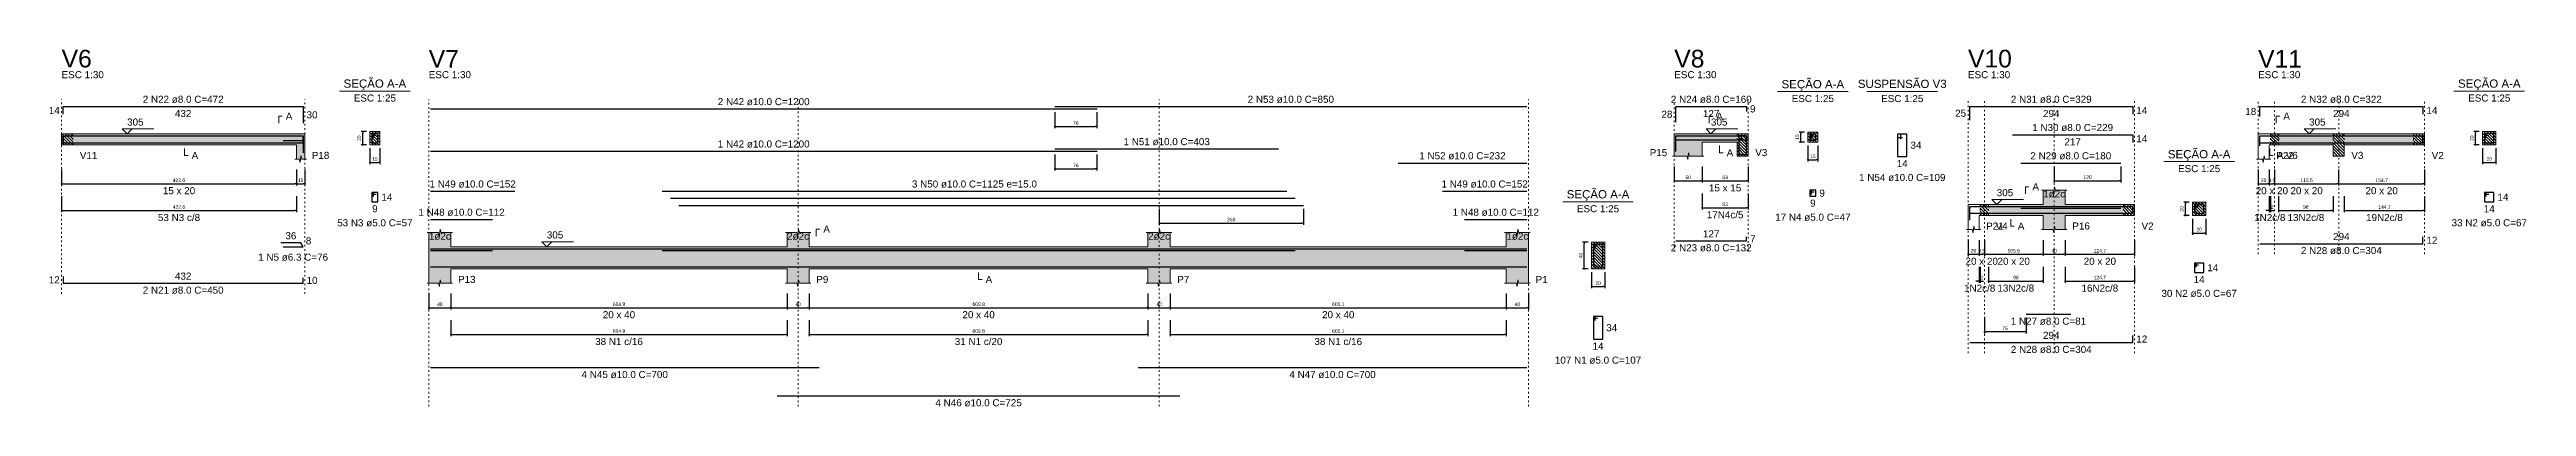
# Model space of a CAD drawing. Header units: millimetres. Extents: x 180 to 11148, y -1598 to 1045.
# Drawn here: x 1825.4 to 1974.1, y 3.9 to 25.3 of the extents above; entities that cross this region are included whole.
import ezdxf

# ---------------------------------------------------------------- set-up
doc = ezdxf.new("R2010")
doc.units = ezdxf.units.MM
doc.header["$MEASUREMENT"] = 0
doc.linetypes.add('DOT2', pattern=[3.175, 0, -3.175])
for name, color, linetype, lineweight in [('Descrição da armadura', 7, 'Continuous', 5), ('DT-Barras na forma', 2, 'Continuous', 30), ('DT-Barras no corte', 5, 'Continuous', 5), ('DT-Barras rebatidas', 2, 'Continuous', 30), ('DT-Cotas', 9, 'Continuous', 5), ('DT-Forma', 5, 'Continuous', 5), ('DT-Hachura forma vigas', 252, 'Continuous', 5), ('DT-Hachura intersecção vigas', 9, 'Continuous', 5), ('DT-Hachura seção vigas', 252, 'Continuous', 5), ('DT-Pontilhado', 9, 'DOT2', 5), ('DT-Textos', 7, 'Continuous', 5), ('DT-Título', 3, 'Continuous', 20), ('Textos armaduras', 7, 'Continuous', 5)]:
    doc.layers.add(name, color=color, linetype=linetype, lineweight=lineweight)
doc.styles.add('Arial', font='arial.ttf')
doc.dimstyles.new('UM_25.000000', dxfattribs={"dimtxt": 0.18, "dimasz": 0.1, "dimexe": 0.1, "dimexo": 0.2, "dimgap": 0, "dimtad": 1, "dimtih": 1, "dimtoh": 1, "dimdec": 1, "dimlfac": 25, "dimzin": 0, "dimdsep": 46, "dimtxsty": 'Standard', "dimcen": 0.09, "dimdle": 0.1, "dimadec": 1, "dimazin": 2, "dimtfac": 1, "dimtdec": 4, "dimtofl": 0, "dimtmove": 0, "dimatfit": 3, "dimfxl": 1, "dimtolj": 1, "dimarcsym": 0})
doc.dimstyles.new('UM_30.000000', dxfattribs={"dimtxt": 0.18, "dimasz": 0.1, "dimexe": 0.1, "dimexo": 0.2, "dimgap": 0, "dimtad": 1, "dimtih": 1, "dimtoh": 1, "dimdec": 1, "dimlfac": 30, "dimzin": 0, "dimdsep": 46, "dimtxsty": 'Standard', "dimcen": 0.09, "dimdle": 0.1, "dimadec": 1, "dimazin": 2, "dimtfac": 1, "dimtdec": 4, "dimtofl": 0, "dimtmove": 0, "dimatfit": 3, "dimfxl": 1, "dimtolj": 1, "dimarcsym": 0})
pattern_1 = [(135, (1822.37998, -105.55233), (-0.08838835, -0.08838835), [])]

msp = doc.modelspace()

# ---------------------------------------------------------------- texts
at = {"layer": 'Descrição da armadura', "linetype": 'Continuous', "char_height": 0.4236, "attachment_point": 8, "line_spacing_factor": 0.798, "style": 'Arial'}
for s, insert, width in [('2 N22 ø8.0 C=472', (1833.4447, 22.0944), 9.7294), ('2 N42 ø10.0 C=1200', (1868.281, 21.9532), 11.049211), ('2 N53 ø10.0 C=850', (1899.9122, 22.0944), 10.389305), ('2 N24 ø8.0 C=160', (1925.1406, 22.0944), 9.7294), ('2 N31 ø8.0 C=329', (1945.5429, 22.0944), 9.7294), ('2 N32 ø8.0 C=322', (1962.9526, 22.0944), 9.7294), ('1 N30 ø8.0 C=229', (1946.8269, 20.4), 9.7294), ('1 N42 ø10.0 C=1200', (1868.281, 19.4116), 11.049211), ('1 N51 ø10.0 C=403', (1892.4598, 19.5528), 10.389305), ('1 N52 ø10.0 C=232', (1910.21, 18.7056), 10.389305), ('1 N54 ø10.0 C=109', (1936.6025, 17.405), 10.389305), ('2 N29 ø8.0 C=180', (1946.7157, 18.7056), 9.7294), ('1 N49 ø10.0 C=152', (1850.8143, 17.0112), 10.389305), ('3 N50 ø10.0 C=1125 e=15.0', (1880.9253, 17.0112), 15.041086), ('1 N49 ø10.0 C=152', (1911.5433, 17.0112), 10.389305), ('53 N3 c/8', (1833.1947, 15.006), 5.078778), ('1 N48 ø10.0 C=112', (1850.1477, 15.3168), 10.389305), ('1 N48 ø10.0 C=112', (1912.21, 15.3168), 10.389305), ('17N4c/5', (1925.9739, 15.1727), 4.419452), ('1N2c/8', (1958.6576, 15.006), 3.759547), ('13N2c/8', (1960.8249, 15.006), 4.419452), ('19N2c/8', (1965.5366, 15.006), 4.419452), ('2 N23 ø8.0 C=132', (1925.1406, 13.1847), 9.7294), ('2 N28 ø8.0 C=304', (1962.9526, 13.018), 9.7294), ('1 N5 ø6.3 C=76', (1840.0422, 12.6214), 8.40959), ('2 N21 ø8.0 C=450', (1833.4447, 10.6436), 9.7294), ('1N2c/8', (1941.2479, 10.77), 3.759547), ('13N2c/8', (1943.4152, 10.77), 4.419452), ('16N2c/8', (1948.4602, 10.77), 4.419452), ('1 N27 ø8.0 C=81', (1945.3758, 8.782), 9.069495), ('38 N1 c/16', (1859.5965, 7.5651), 5.738683), ('31 N1 c/20', (1881.1753, 7.5651), 5.738683), ('38 N1 c/16', (1902.7577, 7.5651), 5.738683), ('2 N28 ø8.0 C=304', (1945.5429, 7.0876), 9.7294), ('4 N45 ø10.0 C=700', (1859.941, 5.5804), 10.389305), ('4 N47 ø10.0 C=700', (1902.4132, 5.5804), 10.389305), ('4 N46 ø10.0 C=725', (1881.1753, 3.886), 10.389305)]:
    msp.add_mtext(s, dxfattribs=dict(at, insert=insert, width=width))
at = {"layer": 'Descrição da armadura', "color": 7, "linetype": 'Continuous', "char_height": 0.4236, "attachment_point": 8, "line_spacing_factor": 0.798, "style": 'Arial'}
for s, insert, width in [('53 N3 ø5.0 C=57', (1844.9479, 14.6849), 9.069495), ('17 N4 ø5.0 C=47', (1931.238, 15.0198), 9.069495), ('33 N2 ø5.0 C=67', (1971.828, 14.6849), 9.069495), ('30 N2 ø5.0 C=67', (1954.4183, 10.4489), 9.069495), ('107 N1 ø5.0 C=107', (1918.3469, 6.444), 10.389305)]:
    msp.add_mtext(s, dxfattribs=dict(at, insert=insert, width=width))
at = {"layer": 'DT-Textos', "line_spacing_factor": 0.798, "style": 'Arial'}
for s, insert, char_height, width, attachment_point in [('ESC 1:30', (1826.1517, 23.577), 0.4236, 4.729993, 7), ('ESC 1:30', (1848.181, 23.577), 0.4236, 4.729993, 7), ('ESC 1:30', (1922.9234, 23.577), 0.4236, 4.729993, 7), ('ESC 1:30', (1940.5477, 23.577), 0.4236, 4.729993, 7), ('ESC 1:30', (1957.9574, 23.577), 0.4236, 4.729993, 7), ('SEÇÃO A-A', (1844.948, 22.8597), 0.4942, 8.023973, 8), ('ESC 1:25', (1844.9479, 22.1753), 0.4236, 4.729993, 8), ('SEÇÃO A-A', (1931.238, 22.8257), 0.4942, 8.023973, 8), ('ESC 1:25', (1931.238, 22.142), 0.4236, 4.729993, 8), ('SUSPENSÃO V3', (1936.6025, 22.9892), 0.4942, 11.382344, 8), ('ESC 1:25', (1936.6025, 22.142), 0.4236, 4.729993, 8), ('SEÇÃO A-A', (1971.828, 22.8597), 0.4942, 8.023973, 8), ('ESC 1:25', (1971.828, 22.1753), 0.4236, 4.729993, 8), ('305', (1830.081, 20.7347), 0.4236, 1.843758, 7), ('A', (1839.6023, 21.0948), 0.4236, 0.737072, 7), ('305', (1925.1238, 20.7347), 0.4236, 1.843758, 7), ('A', (1925.4373, 21.0948), 0.4236, 0.737072, 7), ('A', (1959.4713, 21.0948), 0.4236, 0.737072, 7), ('305', (1961.0163, 20.7347), 0.4236, 1.843758, 7), ('P15', (1922.4998, 18.9004), 0.4236, 1.966244, 9), ('A', (1926.0642, 18.9004), 0.4236, 0.737072, 7), ('V3', (1927.7813, 18.9004), 0.4236, 1.351658, 7), ('SEÇÃO A-A', (1954.418, 18.6237), 0.4942, 8.023973, 8), ('V11', (1827.242, 18.7337), 0.4236, 1.966244, 7), ('A', (1833.9516, 18.7337), 0.4236, 0.737072, 7), ('P18', (1841.1613, 18.7337), 0.4236, 1.966244, 7), ('ESC 1:25', (1954.4183, 17.9393), 0.4236, 4.729993, 8), ('A', (1959.0812, 18.7337), 0.4236, 0.737072, 7), ('P22', (1959.0477, 18.7337), 0.4236, 1.966244, 7), ('V6', (1959.6147, 18.7337), 0.4236, 1.351658, 7), ('V3', (1963.549, 18.7337), 0.4236, 1.351658, 7), ('V2', (1968.3713, 18.7337), 0.4236, 1.351658, 7), ('15 x 20', (1833.1947, 16.6157), 0.4236, 3.624925, 8), ('SEÇÃO A-A', (1918.347, 16.2187), 0.4942, 8.023973, 8), ('15 x 15', (1925.9739, 16.7824), 0.4236, 3.624925, 8), ('305', (1942.2723, 16.4987), 0.4236, 1.843758, 7), ('A', (1944.4136, 16.8588), 0.4236, 0.737072, 7), ('1ø2c ', (1945.7157, 16.4211), 0.4236, 2.763749, 8), ('20 x 20', (1958.7826, 16.6157), 0.4236, 3.624925, 8), ('20 x 20', (1960.8666, 16.6157), 0.4236, 3.624925, 8), ('20 x 20', (1965.3699, 16.6157), 0.4236, 3.624925, 8), ('ESC 1:25', (1918.3469, 15.5344), 0.4236, 4.729993, 8), ('P21', (1941.638, 14.4977), 0.4236, 1.966244, 7), ('V4', (1942.205, 14.4977), 0.4236, 1.351658, 7), ('A', (1943.538, 14.4977), 0.4236, 0.737072, 7), ('P16', (1946.806, 14.4977), 0.4236, 1.966244, 7), ('V2', (1950.9616, 14.4977), 0.4236, 1.351658, 7), ('1ø2c ', (1848.8477, 13.8828), 0.4236, 2.763749, 8), ('305', (1855.2671, 13.9605), 0.4236, 1.843758, 7), ('2ø2c ', (1870.3453, 13.8828), 0.4236, 2.763749, 8), ('A', (1871.8592, 14.3205), 0.4236, 0.737072, 7), ('2ø2c ', (1892.0053, 13.8828), 0.4236, 2.763749, 8), ('1ø2c ', (1913.51, 13.8828), 0.4236, 2.763749, 8), ('20 x 20', (1941.3729, 12.3797), 0.4236, 3.624925, 8), ('20 x 20', (1943.2902, 12.3797), 0.4236, 3.624925, 8), ('20 x 20', (1948.4602, 12.3797), 0.4236, 3.624925, 8), ('P13', (1849.9379, 11.2928), 0.4236, 1.966244, 7), ('P9', (1871.4356, 11.2928), 0.4236, 1.351658, 7), ('A', (1881.5989, 11.2928), 0.4236, 0.737072, 7), ('P7', (1893.0956, 11.2928), 0.4236, 1.351658, 7), ('P1', (1914.6003, 11.2928), 0.4236, 1.351658, 7), ('20 x 40', (1859.5965, 9.1748), 0.4236, 3.624925, 8), ('20 x 40', (1881.1753, 9.1748), 0.4236, 3.624925, 8), ('20 x 40', (1902.7577, 9.1748), 0.4236, 3.624925, 8)]:
    msp.add_mtext(s, dxfattribs=dict(at, insert=insert, char_height=char_height, width=width, attachment_point=attachment_point))
at = {"layer": 'DT-Título', "char_height": 1.059, "attachment_point": 7, "line_spacing_factor": 0.798, "style": 'Arial'}
for s, insert, width in [('V6', (1826.1517, 24.2124), 3.604421), ('V7', (1848.181, 24.2124), 3.604421), ('V8', (1922.9234, 24.2124), 3.604421), ('V10', (1940.5477, 24.2124), 5.243317), ('V11', (1957.9574, 24.2124), 5.243317)]:
    msp.add_mtext(s, dxfattribs=dict(at, insert=insert, width=width))
at = {"layer": 'Textos armaduras', "linetype": 'Continuous', "char_height": 0.4236, "attachment_point": 7, "line_spacing_factor": 0.798, "style": 'Arial'}
for s, insert, width in [('14', (1825.38, 21.4375), 1.31981), ('432', (1832.9498, 21.2472), 1.979715), ('30', (1840.8495, 21.1685), 1.31981), ('28', (1922.1517, 21.2009), 1.31981), ('127', (1924.6456, 21.2472), 1.979715), ('9', (1927.4695, 21.5208), 0.659905), ('25', (1939.776, 21.2619), 1.31981), ('294', (1945.0479, 21.2472), 1.979715), ('14', (1950.6498, 21.4375), 1.31981), ('18', (1957.1857, 21.371), 1.31981), ('294', (1962.4576, 21.2472), 1.979715), ('14', (1968.0595, 21.4375), 1.31981), ('34', (1937.0943, 19.3458), 1.31981), ('217', (1946.3319, 19.5528), 1.979715), ('14', (1950.6498, 19.7431), 1.31981), ('14', (1936.2725, 18.2522), 1.31981), ('36', (1839.5789, 13.9113), 1.31981), ('8', (1840.8049, 13.6025), 0.659905), ('127', (1924.6456, 14.0319), 1.979715), ('7', (1927.4695, 13.7316), 0.659905), ('294', (1962.4576, 13.8652), 1.979715), ('12', (1968.0595, 13.6483), 1.31981), ('432', (1832.9498, 11.4908), 1.979715), ('12', (1825.38, 11.2739), 1.31981), ('10', (1840.8495, 11.2339), 1.31981), ('294', (1945.0479, 7.9348), 1.979715), ('12', (1950.6498, 7.7179), 1.31981)]:
    msp.add_mtext(s, dxfattribs=dict(at, insert=insert, width=width))
at = {"layer": 'Textos armaduras', "color": 7, "linetype": 'Continuous', "char_height": 0.4236, "attachment_point": 7, "line_spacing_factor": 0.798, "style": 'Arial'}
for s, insert, width in [('14', (1845.3397, 16.2357), 1.31981), ('9', (1931.6298, 16.4706), 0.659905), ('14', (1972.3198, 16.2357), 1.31981), ('9', (1844.783, 15.5321), 0.659905), ('9', (1931.0731, 15.867), 0.659905), ('14', (1971.4981, 15.5321), 1.31981), ('14', (1954.9101, 11.9997), 1.31981), ('14', (1954.0884, 11.2961), 1.31981), ('14', (1918.0169, 7.2912), 1.31981), ('34', (1918.8387, 8.3948), 1.31981)]:
    msp.add_mtext(s, dxfattribs=dict(at, insert=insert, width=width))

# ---------------------------------------------------------------- blocks, each defined once
blk = doc.blocks.new('_Dot')
at = {"color": 0, "linetype": 'ByBlock', "lineweight": -2}
blk.add_line((-0.5, 0), (-1, 0), dxfattribs=at)
at = {"color": 0, "linetype": 'ByBlock', "const_width": 0.5}
blk.add_lwpolyline([(-0.25, 0, 1), (0.25, 0, 1)], format="xyb", close=True, dxfattribs=at)
blk = doc.blocks.new('*D652')
at = {"layer": 'Defpoints', "color": 0, "transparency": 16777216}
for p in [(1826.15, 18.31), (1840.24, 18.31), (1840.24, 17.25)]:
    blk.add_point(p, dxfattribs=at)
at = {"layer": 'DT-Cotas', "color": 0, "lineweight": -2, "transparency": 16777216}
for p, q in [((1826.15, 18.11), (1826.15, 17.15)), ((1840.24, 18.11), (1840.24, 17.15)), ((1826.25, 17.25), (1840.14, 17.25))]:
    blk.add_line(p, q, dxfattribs=at)
at = {"layer": 'DT-Cotas', "color": 0, "lineweight": -2, "transparency": 16777216, "xscale": 0.1000000014901161, "yscale": 0.1000000014901161, "zscale": 0.1000000014901161, "rotation": 180}
blk.add_blockref('_Dot', (1826.15, 17.25), dxfattribs=at)
at = {"layer": 'DT-Cotas', "color": 0, "lineweight": -2, "transparency": 16777216, "xscale": 0.1000000014901161, "yscale": 0.1000000014901161, "zscale": 0.1000000014901161}
blk.add_blockref('_Dot', (1840.24, 17.25), dxfattribs=at)
at = {"layer": 'DT-Cotas', "transparency": 16777216, "insert": (1833.19, 17.46), "char_height": 0.212, "attachment_point": 5, "rotation": 0.0057, "style": 'Arial'}
blk.add_mtext('\\A1;422.6', dxfattribs=at)
blk = doc.blocks.new('*D653')
at = {"layer": 'Defpoints', "color": 0, "transparency": 16777216}
for p in [(1840.24, 18.31), (1840.74, 18.31), (1840.74, 17.25)]:
    blk.add_point(p, dxfattribs=at)
at = {"layer": 'DT-Cotas', "color": 0, "lineweight": -2, "transparency": 16777216}
for p, q in [((1840.24, 18.11), (1840.24, 17.15)), ((1840.74, 18.11), (1840.74, 17.15)), ((1840.34, 17.25), (1840.64, 17.25))]:
    blk.add_line(p, q, dxfattribs=at)
at = {"layer": 'DT-Cotas', "color": 0, "lineweight": -2, "transparency": 16777216, "xscale": 0.1000000014901161, "yscale": 0.1000000014901161, "zscale": 0.1000000014901161, "rotation": 180}
blk.add_blockref('_Dot', (1840.24, 17.25), dxfattribs=at)
at = {"layer": 'DT-Cotas', "color": 0, "lineweight": -2, "transparency": 16777216, "xscale": 0.1000000014901161, "yscale": 0.1000000014901161, "zscale": 0.1000000014901161}
blk.add_blockref('_Dot', (1840.74, 17.25), dxfattribs=at)
at = {"layer": 'DT-Cotas', "transparency": 16777216, "insert": (1840.49, 17.46), "char_height": 0.212, "attachment_point": 5, "rotation": 0.0057, "style": 'Arial'}
blk.add_mtext('\\A1;15', dxfattribs=at)
blk = doc.blocks.new('*D654')
at = {"layer": 'Defpoints', "color": 0, "transparency": 16777216}
for p in [(1826.15, 16.7), (1840.24, 16.7), (1840.24, 15.64)]:
    blk.add_point(p, dxfattribs=at)
at = {"layer": 'DT-Cotas', "color": 0, "lineweight": -2, "transparency": 16777216}
for p, q in [((1826.15, 16.5), (1826.15, 15.54)), ((1840.24, 16.5), (1840.24, 15.54)), ((1826.25, 15.64), (1840.14, 15.64))]:
    blk.add_line(p, q, dxfattribs=at)
at = {"layer": 'DT-Cotas', "color": 0, "lineweight": -2, "transparency": 16777216, "xscale": 0.1000000014901161, "yscale": 0.1000000014901161, "zscale": 0.1000000014901161, "rotation": 180}
blk.add_blockref('_Dot', (1826.15, 15.64), dxfattribs=at)
at = {"layer": 'DT-Cotas', "color": 0, "lineweight": -2, "transparency": 16777216, "xscale": 0.1000000014901161, "yscale": 0.1000000014901161, "zscale": 0.1000000014901161}
blk.add_blockref('_Dot', (1840.24, 15.64), dxfattribs=at)
at = {"layer": 'DT-Cotas', "transparency": 16777216, "insert": (1833.19, 15.85), "char_height": 0.212, "attachment_point": 5, "rotation": 0.0057, "style": 'Arial'}
blk.add_mtext('\\A1;422.6', dxfattribs=at)
blk = doc.blocks.new('*D655')
at = {"layer": 'Defpoints', "color": 0, "transparency": 16777216}
for p in [(1844.22, 20.38), (1844.65, 20.38), (1844.65, 19.58)]:
    blk.add_point(p, dxfattribs=at)
at = {"layer": 'DT-Cotas', "color": 0, "lineweight": -2, "transparency": 16777216}
for p, q in [((1844.45, 20.38), (1844.12, 20.38)), ((1844.45, 19.58), (1844.12, 19.58)), ((1844.22, 19.68), (1844.22, 20.28))]:
    blk.add_line(p, q, dxfattribs=at)
at = {"layer": 'DT-Cotas', "color": 0, "lineweight": -2, "transparency": 16777216, "xscale": 0.1000000014901161, "yscale": 0.1000000014901161, "zscale": 0.1000000014901161}
for p, rotation in [((1844.22, 20.38), 90), ((1844.22, 19.58), 270)]:
    blk.add_blockref('_Dot', p, dxfattribs=dict(at, rotation=rotation))
at = {"layer": 'DT-Cotas', "transparency": 16777216, "insert": (1844.01, 19.98), "char_height": 0.212, "attachment_point": 5, "rotation": 90, "style": 'Arial'}
blk.add_mtext('\\A1;20', dxfattribs=at)
blk = doc.blocks.new('*D656')
at = {"layer": 'Defpoints', "color": 0, "transparency": 16777216}
for p in [(1844.65, 19.58), (1845.25, 19.58), (1845.25, 18.52)]:
    blk.add_point(p, dxfattribs=at)
at = {"layer": 'DT-Cotas', "color": 0, "lineweight": -2, "transparency": 16777216}
for p, q in [((1844.65, 19.38), (1844.65, 18.42)), ((1845.25, 19.38), (1845.25, 18.42)), ((1844.75, 18.52), (1845.15, 18.52))]:
    blk.add_line(p, q, dxfattribs=at)
at = {"layer": 'DT-Cotas', "color": 0, "lineweight": -2, "transparency": 16777216, "xscale": 0.1000000014901161, "yscale": 0.1000000014901161, "zscale": 0.1000000014901161, "rotation": 180}
blk.add_blockref('_Dot', (1844.65, 18.52), dxfattribs=at)
at = {"layer": 'DT-Cotas', "color": 0, "lineweight": -2, "transparency": 16777216, "xscale": 0.1000000014901161, "yscale": 0.1000000014901161, "zscale": 0.1000000014901161}
blk.add_blockref('_Dot', (1845.25, 18.52), dxfattribs=at)
at = {"layer": 'DT-Cotas', "transparency": 16777216, "insert": (1844.95, 18.73), "char_height": 0.212, "attachment_point": 5, "rotation": 0.0057, "style": 'Arial'}
blk.add_mtext('\\A1;15', dxfattribs=at)
blk = doc.blocks.new('*D657')
at = {"layer": 'Defpoints', "color": 0, "transparency": 16777216}
for p in [(1848.18, 10.87), (1849.51, 10.87), (1849.51, 9.81)]:
    blk.add_point(p, dxfattribs=at)
at = {"layer": 'DT-Cotas', "color": 0, "lineweight": -2, "transparency": 16777216}
for p, q in [((1848.18, 10.67), (1848.18, 9.71)), ((1849.51, 10.67), (1849.51, 9.71)), ((1848.28, 9.81), (1849.41, 9.81))]:
    blk.add_line(p, q, dxfattribs=at)
at = {"layer": 'DT-Cotas', "color": 0, "lineweight": -2, "transparency": 16777216, "xscale": 0.1000000014901161, "yscale": 0.1000000014901161, "zscale": 0.1000000014901161, "rotation": 180}
blk.add_blockref('_Dot', (1848.18, 9.81), dxfattribs=at)
at = {"layer": 'DT-Cotas', "color": 0, "lineweight": -2, "transparency": 16777216, "xscale": 0.1000000014901161, "yscale": 0.1000000014901161, "zscale": 0.1000000014901161}
blk.add_blockref('_Dot', (1849.51, 9.81), dxfattribs=at)
at = {"layer": 'DT-Cotas', "transparency": 16777216, "insert": (1848.85, 10.02), "char_height": 0.212, "attachment_point": 5, "rotation": 0.0057, "style": 'Arial'}
blk.add_mtext('\\A1;40', dxfattribs=at)
blk = doc.blocks.new('*D658')
at = {"layer": 'Defpoints', "color": 0, "transparency": 16777216}
for p in [(1849.51, 10.87), (1869.68, 10.87), (1869.68, 9.81)]:
    blk.add_point(p, dxfattribs=at)
at = {"layer": 'DT-Cotas', "color": 0, "lineweight": -2, "transparency": 16777216}
for p, q in [((1849.51, 10.67), (1849.51, 9.71)), ((1869.68, 10.67), (1869.68, 9.71)), ((1849.61, 9.81), (1869.58, 9.81))]:
    blk.add_line(p, q, dxfattribs=at)
at = {"layer": 'DT-Cotas', "color": 0, "lineweight": -2, "transparency": 16777216, "xscale": 0.1000000014901161, "yscale": 0.1000000014901161, "zscale": 0.1000000014901161, "rotation": 180}
blk.add_blockref('_Dot', (1849.51, 9.81), dxfattribs=at)
at = {"layer": 'DT-Cotas', "color": 0, "lineweight": -2, "transparency": 16777216, "xscale": 0.1000000014901161, "yscale": 0.1000000014901161, "zscale": 0.1000000014901161}
blk.add_blockref('_Dot', (1869.68, 9.81), dxfattribs=at)
at = {"layer": 'DT-Cotas', "transparency": 16777216, "insert": (1859.6, 10.02), "char_height": 0.212, "attachment_point": 5, "rotation": 0.0057, "style": 'Arial'}
blk.add_mtext('\\A1;604.9', dxfattribs=at)
blk = doc.blocks.new('*D659')
at = {"layer": 'Defpoints', "color": 0, "transparency": 16777216}
for p in [(1869.68, 10.87), (1871.01, 10.87), (1871.01, 9.81)]:
    blk.add_point(p, dxfattribs=at)
at = {"layer": 'DT-Cotas', "color": 0, "lineweight": -2, "transparency": 16777216}
for p, q in [((1869.68, 10.67), (1869.68, 9.71)), ((1871.01, 10.67), (1871.01, 9.71)), ((1869.78, 9.81), (1870.91, 9.81))]:
    blk.add_line(p, q, dxfattribs=at)
at = {"layer": 'DT-Cotas', "color": 0, "lineweight": -2, "transparency": 16777216, "xscale": 0.1000000014901161, "yscale": 0.1000000014901161, "zscale": 0.1000000014901161, "rotation": 180}
blk.add_blockref('_Dot', (1869.68, 9.81), dxfattribs=at)
at = {"layer": 'DT-Cotas', "color": 0, "lineweight": -2, "transparency": 16777216, "xscale": 0.1000000014901161, "yscale": 0.1000000014901161, "zscale": 0.1000000014901161}
blk.add_blockref('_Dot', (1871.01, 9.81), dxfattribs=at)
at = {"layer": 'DT-Cotas', "transparency": 16777216, "insert": (1870.35, 10.02), "char_height": 0.212, "attachment_point": 5, "rotation": 0.0057, "style": 'Arial'}
blk.add_mtext('\\A1;40', dxfattribs=at)
blk = doc.blocks.new('*D660')
at = {"layer": 'Defpoints', "color": 0, "transparency": 16777216}
for p in [(1871.01, 10.87), (1891.34, 10.87), (1891.34, 9.81)]:
    blk.add_point(p, dxfattribs=at)
at = {"layer": 'DT-Cotas', "color": 0, "lineweight": -2, "transparency": 16777216}
for p, q in [((1871.01, 10.67), (1871.01, 9.71)), ((1891.34, 10.67), (1891.34, 9.71)), ((1871.11, 9.81), (1891.24, 9.81))]:
    blk.add_line(p, q, dxfattribs=at)
at = {"layer": 'DT-Cotas', "color": 0, "lineweight": -2, "transparency": 16777216, "xscale": 0.1000000014901161, "yscale": 0.1000000014901161, "zscale": 0.1000000014901161, "rotation": 180}
blk.add_blockref('_Dot', (1871.01, 9.81), dxfattribs=at)
at = {"layer": 'DT-Cotas', "color": 0, "lineweight": -2, "transparency": 16777216, "xscale": 0.1000000014901161, "yscale": 0.1000000014901161, "zscale": 0.1000000014901161}
blk.add_blockref('_Dot', (1891.34, 9.81), dxfattribs=at)
at = {"layer": 'DT-Cotas', "transparency": 16777216, "insert": (1881.18, 10.02), "char_height": 0.212, "attachment_point": 5, "rotation": 0.0057, "style": 'Arial'}
blk.add_mtext('\\A1;609.8', dxfattribs=at)
blk = doc.blocks.new('*D661')
at = {"layer": 'Defpoints', "color": 0, "transparency": 16777216}
for p in [(1891.34, 10.87), (1892.67, 10.87), (1892.67, 9.81)]:
    blk.add_point(p, dxfattribs=at)
at = {"layer": 'DT-Cotas', "color": 0, "lineweight": -2, "transparency": 16777216}
for p, q in [((1891.34, 10.67), (1891.34, 9.71)), ((1892.67, 10.67), (1892.67, 9.71)), ((1891.44, 9.81), (1892.57, 9.81))]:
    blk.add_line(p, q, dxfattribs=at)
at = {"layer": 'DT-Cotas', "color": 0, "lineweight": -2, "transparency": 16777216, "xscale": 0.1000000014901161, "yscale": 0.1000000014901161, "zscale": 0.1000000014901161, "rotation": 180}
blk.add_blockref('_Dot', (1891.34, 9.81), dxfattribs=at)
at = {"layer": 'DT-Cotas', "color": 0, "lineweight": -2, "transparency": 16777216, "xscale": 0.1000000014901161, "yscale": 0.1000000014901161, "zscale": 0.1000000014901161}
blk.add_blockref('_Dot', (1892.67, 9.81), dxfattribs=at)
at = {"layer": 'DT-Cotas', "transparency": 16777216, "insert": (1892.01, 10.02), "char_height": 0.212, "attachment_point": 5, "rotation": 0.0057, "style": 'Arial'}
blk.add_mtext('\\A1;40', dxfattribs=at)
blk = doc.blocks.new('*D662')
at = {"layer": 'Defpoints', "color": 0, "transparency": 16777216}
for p in [(1892.67, 10.87), (1912.84, 10.87), (1912.84, 9.81)]:
    blk.add_point(p, dxfattribs=at)
at = {"layer": 'DT-Cotas', "color": 0, "lineweight": -2, "transparency": 16777216}
for p, q in [((1892.67, 10.67), (1892.67, 9.71)), ((1912.84, 10.67), (1912.84, 9.71)), ((1892.77, 9.81), (1912.74, 9.81))]:
    blk.add_line(p, q, dxfattribs=at)
at = {"layer": 'DT-Cotas', "color": 0, "lineweight": -2, "transparency": 16777216, "xscale": 0.1000000014901161, "yscale": 0.1000000014901161, "zscale": 0.1000000014901161, "rotation": 180}
blk.add_blockref('_Dot', (1892.67, 9.81), dxfattribs=at)
at = {"layer": 'DT-Cotas', "color": 0, "lineweight": -2, "transparency": 16777216, "xscale": 0.1000000014901161, "yscale": 0.1000000014901161, "zscale": 0.1000000014901161}
blk.add_blockref('_Dot', (1912.84, 9.81), dxfattribs=at)
at = {"layer": 'DT-Cotas', "transparency": 16777216, "insert": (1902.76, 10.02), "char_height": 0.212, "attachment_point": 5, "rotation": 0.0057, "style": 'Arial'}
blk.add_mtext('\\A1;605.1', dxfattribs=at)
blk = doc.blocks.new('*D663')
at = {"layer": 'Defpoints', "color": 0, "transparency": 16777216}
for p in [(1912.84, 10.87), (1914.18, 10.87), (1914.18, 9.81)]:
    blk.add_point(p, dxfattribs=at)
at = {"layer": 'DT-Cotas', "color": 0, "lineweight": -2, "transparency": 16777216}
for p, q in [((1912.84, 10.67), (1912.84, 9.71)), ((1914.18, 10.67), (1914.18, 9.71)), ((1912.94, 9.81), (1914.08, 9.81))]:
    blk.add_line(p, q, dxfattribs=at)
at = {"layer": 'DT-Cotas', "color": 0, "lineweight": -2, "transparency": 16777216, "xscale": 0.1000000014901161, "yscale": 0.1000000014901161, "zscale": 0.1000000014901161, "rotation": 180}
blk.add_blockref('_Dot', (1912.84, 9.81), dxfattribs=at)
at = {"layer": 'DT-Cotas', "color": 0, "lineweight": -2, "transparency": 16777216, "xscale": 0.1000000014901161, "yscale": 0.1000000014901161, "zscale": 0.1000000014901161}
blk.add_blockref('_Dot', (1914.18, 9.81), dxfattribs=at)
at = {"layer": 'DT-Cotas', "transparency": 16777216, "insert": (1913.51, 10.02), "char_height": 0.212, "attachment_point": 5, "rotation": 0.0057, "style": 'Arial'}
blk.add_mtext('\\A1;40', dxfattribs=at)
blk = doc.blocks.new('*D664')
at = {"layer": 'Defpoints', "color": 0, "transparency": 16777216}
for p in [(1849.51, 9.26), (1869.68, 9.26), (1869.68, 8.2)]:
    blk.add_point(p, dxfattribs=at)
at = {"layer": 'DT-Cotas', "color": 0, "lineweight": -2, "transparency": 16777216}
for p, q in [((1849.51, 9.06), (1849.51, 8.1)), ((1869.68, 9.06), (1869.68, 8.1)), ((1849.61, 8.2), (1869.58, 8.2))]:
    blk.add_line(p, q, dxfattribs=at)
at = {"layer": 'DT-Cotas', "color": 0, "lineweight": -2, "transparency": 16777216, "xscale": 0.1000000014901161, "yscale": 0.1000000014901161, "zscale": 0.1000000014901161, "rotation": 180}
blk.add_blockref('_Dot', (1849.51, 8.2), dxfattribs=at)
at = {"layer": 'DT-Cotas', "color": 0, "lineweight": -2, "transparency": 16777216, "xscale": 0.1000000014901161, "yscale": 0.1000000014901161, "zscale": 0.1000000014901161}
blk.add_blockref('_Dot', (1869.68, 8.2), dxfattribs=at)
at = {"layer": 'DT-Cotas', "transparency": 16777216, "insert": (1859.6, 8.41), "char_height": 0.212, "attachment_point": 5, "rotation": 0.0057, "style": 'Arial'}
blk.add_mtext('\\A1;604.9', dxfattribs=at)
blk = doc.blocks.new('*D665')
at = {"layer": 'Defpoints', "color": 0, "transparency": 16777216}
for p in [(1871.01, 9.26), (1891.34, 9.26), (1891.34, 8.2)]:
    blk.add_point(p, dxfattribs=at)
at = {"layer": 'DT-Cotas', "color": 0, "lineweight": -2, "transparency": 16777216}
for p, q in [((1871.01, 9.06), (1871.01, 8.1)), ((1891.34, 9.06), (1891.34, 8.1)), ((1871.11, 8.2), (1891.24, 8.2))]:
    blk.add_line(p, q, dxfattribs=at)
at = {"layer": 'DT-Cotas', "color": 0, "lineweight": -2, "transparency": 16777216, "xscale": 0.1000000014901161, "yscale": 0.1000000014901161, "zscale": 0.1000000014901161, "rotation": 180}
blk.add_blockref('_Dot', (1871.01, 8.2), dxfattribs=at)
at = {"layer": 'DT-Cotas', "color": 0, "lineweight": -2, "transparency": 16777216, "xscale": 0.1000000014901161, "yscale": 0.1000000014901161, "zscale": 0.1000000014901161}
blk.add_blockref('_Dot', (1891.34, 8.2), dxfattribs=at)
at = {"layer": 'DT-Cotas', "transparency": 16777216, "insert": (1881.18, 8.41), "char_height": 0.212, "attachment_point": 5, "rotation": 0.0057, "style": 'Arial'}
blk.add_mtext('\\A1;609.8', dxfattribs=at)
blk = doc.blocks.new('*D666')
at = {"layer": 'Defpoints', "color": 0, "transparency": 16777216}
for p in [(1892.67, 9.26), (1912.84, 9.26), (1912.84, 8.2)]:
    blk.add_point(p, dxfattribs=at)
at = {"layer": 'DT-Cotas', "color": 0, "lineweight": -2, "transparency": 16777216}
for p, q in [((1892.67, 9.06), (1892.67, 8.1)), ((1912.84, 9.06), (1912.84, 8.1)), ((1892.77, 8.2), (1912.74, 8.2))]:
    blk.add_line(p, q, dxfattribs=at)
at = {"layer": 'DT-Cotas', "color": 0, "lineweight": -2, "transparency": 16777216, "xscale": 0.1000000014901161, "yscale": 0.1000000014901161, "zscale": 0.1000000014901161, "rotation": 180}
blk.add_blockref('_Dot', (1892.67, 8.2), dxfattribs=at)
at = {"layer": 'DT-Cotas', "color": 0, "lineweight": -2, "transparency": 16777216, "xscale": 0.1000000014901161, "yscale": 0.1000000014901161, "zscale": 0.1000000014901161}
blk.add_blockref('_Dot', (1912.84, 8.2), dxfattribs=at)
at = {"layer": 'DT-Cotas', "transparency": 16777216, "insert": (1902.76, 8.41), "char_height": 0.212, "attachment_point": 5, "rotation": 0.0057, "style": 'Arial'}
blk.add_mtext('\\A1;605.1', dxfattribs=at)
blk = doc.blocks.new('*D667')
at = {"layer": 'Defpoints', "color": 0, "transparency": 16777216}
for p in [(1892.01, 15.95), (1900.67, 15.95), (1900.67, 14.89)]:
    blk.add_point(p, dxfattribs=at)
at = {"layer": 'DT-Cotas', "color": 0, "lineweight": -2, "transparency": 16777216}
for p, q in [((1892.01, 15.75), (1892.01, 14.79)), ((1892.11, 14.89), (1900.57, 14.89)), ((1900.67, 15.75), (1900.67, 14.79))]:
    blk.add_line(p, q, dxfattribs=at)
at = {"layer": 'DT-Cotas', "color": 0, "lineweight": -2, "transparency": 16777216, "xscale": 0.1000000014901161, "yscale": 0.1000000014901161, "zscale": 0.1000000014901161, "rotation": 180}
blk.add_blockref('_Dot', (1892.01, 14.89), dxfattribs=at)
at = {"layer": 'DT-Cotas', "color": 0, "lineweight": -2, "transparency": 16777216, "xscale": 0.1000000014901161, "yscale": 0.1000000014901161, "zscale": 0.1000000014901161}
blk.add_blockref('_Dot', (1900.67, 14.89), dxfattribs=at)
at = {"layer": 'DT-Cotas', "transparency": 16777216, "insert": (1896.34, 15.1), "char_height": 0.212, "attachment_point": 5, "rotation": 0.0057, "style": 'Arial'}
blk.add_mtext('\\A1;260', dxfattribs=at)
blk = doc.blocks.new('*D668')
at = {"layer": 'Defpoints', "color": 0, "transparency": 16777216}
for p in [(1885.75, 19.2), (1888.28, 19.2), (1888.28, 18.14)]:
    blk.add_point(p, dxfattribs=at)
at = {"layer": 'DT-Cotas', "color": 0, "lineweight": -2, "transparency": 16777216}
for p, q in [((1885.75, 19), (1885.75, 18.04)), ((1885.85, 18.14), (1888.18, 18.14)), ((1888.28, 19), (1888.28, 18.04))]:
    blk.add_line(p, q, dxfattribs=at)
at = {"layer": 'DT-Cotas', "color": 0, "lineweight": -2, "transparency": 16777216, "xscale": 0.1000000014901161, "yscale": 0.1000000014901161, "zscale": 0.1000000014901161, "rotation": 180}
blk.add_blockref('_Dot', (1885.75, 18.14), dxfattribs=at)
at = {"layer": 'DT-Cotas', "color": 0, "lineweight": -2, "transparency": 16777216, "xscale": 0.1000000014901161, "yscale": 0.1000000014901161, "zscale": 0.1000000014901161}
blk.add_blockref('_Dot', (1888.28, 18.14), dxfattribs=at)
at = {"layer": 'DT-Cotas', "transparency": 16777216, "insert": (1887.01, 18.35), "char_height": 0.212, "attachment_point": 5, "rotation": 0.0057, "style": 'Arial'}
blk.add_mtext('\\A1;76', dxfattribs=at)
blk = doc.blocks.new('*D669')
at = {"layer": 'Defpoints', "color": 0, "transparency": 16777216}
for p in [(1885.75, 21.74), (1888.28, 21.74), (1888.28, 20.68)]:
    blk.add_point(p, dxfattribs=at)
at = {"layer": 'DT-Cotas', "color": 0, "lineweight": -2, "transparency": 16777216}
for p, q in [((1885.75, 21.54), (1885.75, 20.58)), ((1888.28, 21.54), (1888.28, 20.58)), ((1885.85, 20.68), (1888.18, 20.68))]:
    blk.add_line(p, q, dxfattribs=at)
at = {"layer": 'DT-Cotas', "color": 0, "lineweight": -2, "transparency": 16777216, "xscale": 0.1000000014901161, "yscale": 0.1000000014901161, "zscale": 0.1000000014901161, "rotation": 180}
blk.add_blockref('_Dot', (1885.75, 20.68), dxfattribs=at)
at = {"layer": 'DT-Cotas', "color": 0, "lineweight": -2, "transparency": 16777216, "xscale": 0.1000000014901161, "yscale": 0.1000000014901161, "zscale": 0.1000000014901161}
blk.add_blockref('_Dot', (1888.28, 20.68), dxfattribs=at)
at = {"layer": 'DT-Cotas', "transparency": 16777216, "insert": (1887.01, 20.89), "char_height": 0.212, "attachment_point": 5, "rotation": 0.0057, "style": 'Arial'}
blk.add_mtext('\\A1;76', dxfattribs=at)
blk = doc.blocks.new('*D670')
at = {"layer": 'Defpoints', "color": 0, "transparency": 16777216}
for p in [(1917.52, 13.74), (1917.95, 13.74), (1917.95, 12.14)]:
    blk.add_point(p, dxfattribs=at)
at = {"layer": 'DT-Cotas', "color": 0, "lineweight": -2, "transparency": 16777216}
for p, q in [((1917.75, 13.74), (1917.42, 13.74)), ((1917.52, 12.24), (1917.52, 13.64)), ((1917.75, 12.14), (1917.42, 12.14))]:
    blk.add_line(p, q, dxfattribs=at)
at = {"layer": 'DT-Cotas', "color": 0, "lineweight": -2, "transparency": 16777216, "xscale": 0.1000000014901161, "yscale": 0.1000000014901161, "zscale": 0.1000000014901161}
for p, rotation in [((1917.52, 13.74), 90), ((1917.52, 12.14), 270)]:
    blk.add_blockref('_Dot', p, dxfattribs=dict(at, rotation=rotation))
at = {"layer": 'DT-Cotas', "transparency": 16777216, "insert": (1917.31, 12.94), "char_height": 0.212, "attachment_point": 5, "rotation": 90, "style": 'Arial'}
blk.add_mtext('\\A1;40', dxfattribs=at)
blk = doc.blocks.new('*D671')
at = {"layer": 'Defpoints', "color": 0, "transparency": 16777216}
for p in [(1917.95, 12.14), (1918.75, 12.14), (1918.75, 11.08)]:
    blk.add_point(p, dxfattribs=at)
at = {"layer": 'DT-Cotas', "color": 0, "lineweight": -2, "transparency": 16777216}
for p, q in [((1917.95, 11.94), (1917.95, 10.98)), ((1918.75, 11.94), (1918.75, 10.98)), ((1918.05, 11.08), (1918.65, 11.08))]:
    blk.add_line(p, q, dxfattribs=at)
at = {"layer": 'DT-Cotas', "color": 0, "lineweight": -2, "transparency": 16777216, "xscale": 0.1000000014901161, "yscale": 0.1000000014901161, "zscale": 0.1000000014901161, "rotation": 180}
blk.add_blockref('_Dot', (1917.95, 11.08), dxfattribs=at)
at = {"layer": 'DT-Cotas', "color": 0, "lineweight": -2, "transparency": 16777216, "xscale": 0.1000000014901161, "yscale": 0.1000000014901161, "zscale": 0.1000000014901161}
blk.add_blockref('_Dot', (1918.75, 11.08), dxfattribs=at)
at = {"layer": 'DT-Cotas', "transparency": 16777216, "insert": (1918.35, 11.29), "char_height": 0.212, "attachment_point": 5, "rotation": 0.0057, "style": 'Arial'}
blk.add_mtext('\\A1;20', dxfattribs=at)
blk = doc.blocks.new('*D687')
at = {"layer": 'Defpoints', "color": 0, "transparency": 16777216}
for p in [(1922.92, 18.48), (1924.59, 18.48), (1924.59, 17.42)]:
    blk.add_point(p, dxfattribs=at)
at = {"layer": 'DT-Cotas', "color": 0, "lineweight": -2, "transparency": 16777216}
for p, q in [((1922.92, 18.28), (1922.92, 17.32)), ((1924.59, 18.28), (1924.59, 17.32)), ((1923.02, 17.42), (1924.49, 17.42))]:
    blk.add_line(p, q, dxfattribs=at)
at = {"layer": 'DT-Cotas', "color": 0, "lineweight": -2, "transparency": 16777216, "xscale": 0.1000000014901161, "yscale": 0.1000000014901161, "zscale": 0.1000000014901161, "rotation": 180}
blk.add_blockref('_Dot', (1922.92, 17.42), dxfattribs=at)
at = {"layer": 'DT-Cotas', "color": 0, "lineweight": -2, "transparency": 16777216, "xscale": 0.1000000014901161, "yscale": 0.1000000014901161, "zscale": 0.1000000014901161}
blk.add_blockref('_Dot', (1924.59, 17.42), dxfattribs=at)
at = {"layer": 'DT-Cotas', "transparency": 16777216, "insert": (1923.76, 17.63), "char_height": 0.212, "attachment_point": 5, "rotation": 0.0057, "style": 'Arial'}
blk.add_mtext('\\A1;50', dxfattribs=at)
blk = doc.blocks.new('*D688')
at = {"layer": 'Defpoints', "color": 0, "transparency": 16777216}
for p in [(1924.59, 18.48), (1927.36, 18.48), (1927.36, 17.42)]:
    blk.add_point(p, dxfattribs=at)
at = {"layer": 'DT-Cotas', "color": 0, "lineweight": -2, "transparency": 16777216}
for p, q in [((1924.59, 18.28), (1924.59, 17.32)), ((1927.36, 18.28), (1927.36, 17.32)), ((1924.69, 17.42), (1927.26, 17.42))]:
    blk.add_line(p, q, dxfattribs=at)
at = {"layer": 'DT-Cotas', "color": 0, "lineweight": -2, "transparency": 16777216, "xscale": 0.1000000014901161, "yscale": 0.1000000014901161, "zscale": 0.1000000014901161, "rotation": 180}
blk.add_blockref('_Dot', (1924.59, 17.42), dxfattribs=at)
at = {"layer": 'DT-Cotas', "color": 0, "lineweight": -2, "transparency": 16777216, "xscale": 0.1000000014901161, "yscale": 0.1000000014901161, "zscale": 0.1000000014901161}
blk.add_blockref('_Dot', (1927.36, 17.42), dxfattribs=at)
at = {"layer": 'DT-Cotas', "transparency": 16777216, "insert": (1925.97, 17.63), "char_height": 0.212, "attachment_point": 5, "rotation": 0.0057, "style": 'Arial'}
blk.add_mtext('\\A1;83', dxfattribs=at)
blk = doc.blocks.new('*D689')
at = {"layer": 'Defpoints', "color": 0, "transparency": 16777216}
for p in [(1924.59, 16.87), (1927.36, 16.87), (1927.36, 15.81)]:
    blk.add_point(p, dxfattribs=at)
at = {"layer": 'DT-Cotas', "color": 0, "lineweight": -2, "transparency": 16777216}
for p, q in [((1924.59, 16.67), (1924.59, 15.71)), ((1927.36, 16.67), (1927.36, 15.71)), ((1924.69, 15.81), (1927.26, 15.81))]:
    blk.add_line(p, q, dxfattribs=at)
at = {"layer": 'DT-Cotas', "color": 0, "lineweight": -2, "transparency": 16777216, "xscale": 0.1000000014901161, "yscale": 0.1000000014901161, "zscale": 0.1000000014901161, "rotation": 180}
blk.add_blockref('_Dot', (1924.59, 15.81), dxfattribs=at)
at = {"layer": 'DT-Cotas', "color": 0, "lineweight": -2, "transparency": 16777216, "xscale": 0.1000000014901161, "yscale": 0.1000000014901161, "zscale": 0.1000000014901161}
blk.add_blockref('_Dot', (1927.36, 15.81), dxfattribs=at)
at = {"layer": 'DT-Cotas', "transparency": 16777216, "insert": (1925.97, 16.02), "char_height": 0.212, "attachment_point": 5, "rotation": 0.0057, "style": 'Arial'}
blk.add_mtext('\\A1;83', dxfattribs=at)
blk = doc.blocks.new('*D690')
at = {"layer": 'Defpoints', "color": 0, "transparency": 16777216}
for p in [(1930.51, 20.35), (1930.94, 20.35), (1930.94, 19.75)]:
    blk.add_point(p, dxfattribs=at)
at = {"layer": 'DT-Cotas', "color": 0, "lineweight": -2, "transparency": 16777216}
for p, q in [((1930.74, 20.35), (1930.41, 20.35)), ((1930.74, 19.75), (1930.41, 19.75)), ((1930.51, 19.85), (1930.51, 20.25))]:
    blk.add_line(p, q, dxfattribs=at)
at = {"layer": 'DT-Cotas', "color": 0, "lineweight": -2, "transparency": 16777216, "xscale": 0.1000000014901161, "yscale": 0.1000000014901161, "zscale": 0.1000000014901161}
for p, rotation in [((1930.51, 20.35), 90), ((1930.51, 19.75), 270)]:
    blk.add_blockref('_Dot', p, dxfattribs=dict(at, rotation=rotation))
at = {"layer": 'DT-Cotas', "transparency": 16777216, "insert": (1930.3, 20.05), "char_height": 0.212, "attachment_point": 5, "rotation": 90, "style": 'Arial'}
blk.add_mtext('\\A1;15', dxfattribs=at)
blk = doc.blocks.new('*D691')
at = {"layer": 'Defpoints', "color": 0, "transparency": 16777216}
for p in [(1930.94, 19.75), (1931.54, 19.75), (1931.54, 18.69)]:
    blk.add_point(p, dxfattribs=at)
at = {"layer": 'DT-Cotas', "color": 0, "lineweight": -2, "transparency": 16777216}
for p, q in [((1930.94, 19.55), (1930.94, 18.59)), ((1931.54, 19.55), (1931.54, 18.59)), ((1931.04, 18.69), (1931.44, 18.69))]:
    blk.add_line(p, q, dxfattribs=at)
at = {"layer": 'DT-Cotas', "color": 0, "lineweight": -2, "transparency": 16777216, "xscale": 0.1000000014901161, "yscale": 0.1000000014901161, "zscale": 0.1000000014901161, "rotation": 180}
blk.add_blockref('_Dot', (1930.94, 18.69), dxfattribs=at)
at = {"layer": 'DT-Cotas', "color": 0, "lineweight": -2, "transparency": 16777216, "xscale": 0.1000000014901161, "yscale": 0.1000000014901161, "zscale": 0.1000000014901161}
blk.add_blockref('_Dot', (1931.54, 18.69), dxfattribs=at)
at = {"layer": 'DT-Cotas', "transparency": 16777216, "insert": (1931.24, 18.9), "char_height": 0.212, "attachment_point": 5, "rotation": 0.0057, "style": 'Arial'}
blk.add_mtext('\\A1;15', dxfattribs=at)
blk = doc.blocks.new('*D677')
at = {"layer": 'Defpoints', "color": 0, "transparency": 16777216}
for p in [(1940.55, 14.07), (1941.21, 14.07), (1941.21, 13.02)]:
    blk.add_point(p, dxfattribs=at)
at = {"layer": 'DT-Cotas', "color": 0, "lineweight": -2, "transparency": 16777216}
for p, q in [((1940.55, 13.87), (1940.55, 12.92)), ((1941.21, 13.87), (1941.21, 12.92)), ((1940.65, 13.02), (1941.11, 13.02))]:
    blk.add_line(p, q, dxfattribs=at)
at = {"layer": 'DT-Cotas', "color": 0, "lineweight": -2, "transparency": 16777216, "xscale": 0.1000000014901161, "yscale": 0.1000000014901161, "zscale": 0.1000000014901161, "rotation": 180}
blk.add_blockref('_Dot', (1940.55, 13.02), dxfattribs=at)
at = {"layer": 'DT-Cotas', "color": 0, "lineweight": -2, "transparency": 16777216, "xscale": 0.1000000014901161, "yscale": 0.1000000014901161, "zscale": 0.1000000014901161}
blk.add_blockref('_Dot', (1941.21, 13.02), dxfattribs=at)
at = {"layer": 'DT-Cotas', "transparency": 16777216, "insert": (1940.88, 13.23), "char_height": 0.212, "attachment_point": 5, "rotation": 0.0057, "style": 'Arial'}
blk.add_mtext('\\A1;20', dxfattribs=at)
blk = doc.blocks.new('*D678')
at = {"layer": 'Defpoints', "color": 0, "transparency": 16777216}
for p in [(1941.21, 14.07), (1941.53, 14.07), (1941.53, 13.02)]:
    blk.add_point(p, dxfattribs=at)
at = {"layer": 'DT-Cotas', "color": 0, "lineweight": -2, "transparency": 16777216}
for p, q in [((1941.21, 13.87), (1941.21, 12.92)), ((1941.53, 13.87), (1941.53, 12.92)), ((1941.31, 13.02), (1941.43, 13.02))]:
    blk.add_line(p, q, dxfattribs=at)
at = {"layer": 'DT-Cotas', "color": 0, "lineweight": -2, "transparency": 16777216, "xscale": 0.1000000014901161, "yscale": 0.1000000014901161, "zscale": 0.1000000014901161, "rotation": 180}
blk.add_blockref('_Dot', (1941.21, 13.02), dxfattribs=at)
at = {"layer": 'DT-Cotas', "color": 0, "lineweight": -2, "transparency": 16777216, "xscale": 0.1000000014901161, "yscale": 0.1000000014901161, "zscale": 0.1000000014901161}
blk.add_blockref('_Dot', (1941.53, 13.02), dxfattribs=at)
at = {"layer": 'DT-Cotas', "transparency": 16777216, "insert": (1941.37, 13.23), "char_height": 0.212, "attachment_point": 5, "rotation": 0.0057, "style": 'Arial'}
blk.add_mtext('\\A1;9.5', dxfattribs=at)
blk = doc.blocks.new('*D679')
at = {"layer": 'Defpoints', "color": 0, "transparency": 16777216}
for p in [(1941.53, 14.07), (1945.05, 14.07), (1945.05, 13.02)]:
    blk.add_point(p, dxfattribs=at)
at = {"layer": 'DT-Cotas', "color": 0, "lineweight": -2, "transparency": 16777216}
for p, q in [((1941.53, 13.87), (1941.53, 12.92)), ((1945.05, 13.87), (1945.05, 12.92)), ((1941.63, 13.02), (1944.95, 13.02))]:
    blk.add_line(p, q, dxfattribs=at)
at = {"layer": 'DT-Cotas', "color": 0, "lineweight": -2, "transparency": 16777216, "xscale": 0.1000000014901161, "yscale": 0.1000000014901161, "zscale": 0.1000000014901161, "rotation": 180}
blk.add_blockref('_Dot', (1941.53, 13.02), dxfattribs=at)
at = {"layer": 'DT-Cotas', "color": 0, "lineweight": -2, "transparency": 16777216, "xscale": 0.1000000014901161, "yscale": 0.1000000014901161, "zscale": 0.1000000014901161}
blk.add_blockref('_Dot', (1945.05, 13.02), dxfattribs=at)
at = {"layer": 'DT-Cotas', "transparency": 16777216, "insert": (1943.29, 13.23), "char_height": 0.212, "attachment_point": 5, "rotation": 0.0057, "style": 'Arial'}
blk.add_mtext('\\A1;105.5', dxfattribs=at)
blk = doc.blocks.new('*D680')
at = {"layer": 'Defpoints', "color": 0, "transparency": 16777216}
for p in [(1945.05, 14.07), (1946.38, 14.07), (1946.38, 13.02)]:
    blk.add_point(p, dxfattribs=at)
at = {"layer": 'DT-Cotas', "color": 0, "lineweight": -2, "transparency": 16777216}
for p, q in [((1945.05, 13.87), (1945.05, 12.92)), ((1946.38, 13.87), (1946.38, 12.92)), ((1945.15, 13.02), (1946.28, 13.02))]:
    blk.add_line(p, q, dxfattribs=at)
at = {"layer": 'DT-Cotas', "color": 0, "lineweight": -2, "transparency": 16777216, "xscale": 0.1000000014901161, "yscale": 0.1000000014901161, "zscale": 0.1000000014901161, "rotation": 180}
blk.add_blockref('_Dot', (1945.05, 13.02), dxfattribs=at)
at = {"layer": 'DT-Cotas', "color": 0, "lineweight": -2, "transparency": 16777216, "xscale": 0.1000000014901161, "yscale": 0.1000000014901161, "zscale": 0.1000000014901161}
blk.add_blockref('_Dot', (1946.38, 13.02), dxfattribs=at)
at = {"layer": 'DT-Cotas', "transparency": 16777216, "insert": (1945.72, 13.23), "char_height": 0.212, "attachment_point": 5, "rotation": 0.0057, "style": 'Arial'}
blk.add_mtext('\\A1;40', dxfattribs=at)
blk = doc.blocks.new('*D681')
at = {"layer": 'Defpoints', "color": 0, "transparency": 16777216}
for p in [(1946.38, 14.07), (1950.54, 14.07), (1950.54, 13.02)]:
    blk.add_point(p, dxfattribs=at)
at = {"layer": 'DT-Cotas', "color": 0, "lineweight": -2, "transparency": 16777216}
for p, q in [((1946.38, 13.87), (1946.38, 12.92)), ((1950.54, 13.87), (1950.54, 12.92)), ((1946.48, 13.02), (1950.44, 13.02))]:
    blk.add_line(p, q, dxfattribs=at)
at = {"layer": 'DT-Cotas', "color": 0, "lineweight": -2, "transparency": 16777216, "xscale": 0.1000000014901161, "yscale": 0.1000000014901161, "zscale": 0.1000000014901161, "rotation": 180}
blk.add_blockref('_Dot', (1946.38, 13.02), dxfattribs=at)
at = {"layer": 'DT-Cotas', "color": 0, "lineweight": -2, "transparency": 16777216, "xscale": 0.1000000014901161, "yscale": 0.1000000014901161, "zscale": 0.1000000014901161}
blk.add_blockref('_Dot', (1950.54, 13.02), dxfattribs=at)
at = {"layer": 'DT-Cotas', "transparency": 16777216, "insert": (1948.46, 13.23), "char_height": 0.212, "attachment_point": 5, "rotation": 0.0057, "style": 'Arial'}
blk.add_mtext('\\A1;124.7', dxfattribs=at)
blk = doc.blocks.new('*D682')
at = {"layer": 'Defpoints', "color": 0, "transparency": 16777216}
for p in [(1941.21, 12.46), (1941.28, 12.46), (1941.28, 11.41)]:
    blk.add_point(p, dxfattribs=at)
at = {"layer": 'DT-Cotas', "color": 0, "lineweight": -2, "transparency": 16777216}
for p, q in [((1941.21, 12.26), (1941.21, 11.31)), ((1941.28, 12.26), (1941.28, 11.31)), ((1941.11, 11.41), (1941.01, 11.41)), ((1941.38, 11.41), (1941.48, 11.41))]:
    blk.add_line(p, q, dxfattribs=at)
at = {"layer": 'DT-Cotas', "color": 0, "lineweight": -2, "transparency": 16777216, "xscale": 0.1000000014901161, "yscale": 0.1000000014901161, "zscale": 0.1000000014901161}
blk.add_blockref('_Dot', (1941.21, 11.41), dxfattribs=at)
at = {"layer": 'DT-Cotas', "color": 0, "lineweight": -2, "transparency": 16777216, "xscale": 0.1000000014901161, "yscale": 0.1000000014901161, "zscale": 0.1000000014901161, "rotation": 180}
blk.add_blockref('_Dot', (1941.28, 11.41), dxfattribs=at)
at = {"layer": 'DT-Cotas', "transparency": 16777216, "insert": (1941.39, 11.62), "char_height": 0.212, "attachment_point": 5, "rotation": 0.0057, "style": 'Arial'}
blk.add_mtext('\\A1;2', dxfattribs=at)
blk = doc.blocks.new('*D683')
at = {"layer": 'Defpoints', "color": 0, "transparency": 16777216}
for p in [(1941.78, 12.46), (1945.05, 12.46), (1945.05, 11.41)]:
    blk.add_point(p, dxfattribs=at)
at = {"layer": 'DT-Cotas', "color": 0, "lineweight": -2, "transparency": 16777216}
for p, q in [((1941.78, 12.26), (1941.78, 11.31)), ((1945.05, 12.26), (1945.05, 11.31)), ((1941.88, 11.41), (1944.95, 11.41))]:
    blk.add_line(p, q, dxfattribs=at)
at = {"layer": 'DT-Cotas', "color": 0, "lineweight": -2, "transparency": 16777216, "xscale": 0.1000000014901161, "yscale": 0.1000000014901161, "zscale": 0.1000000014901161, "rotation": 180}
blk.add_blockref('_Dot', (1941.78, 11.41), dxfattribs=at)
at = {"layer": 'DT-Cotas', "color": 0, "lineweight": -2, "transparency": 16777216, "xscale": 0.1000000014901161, "yscale": 0.1000000014901161, "zscale": 0.1000000014901161}
blk.add_blockref('_Dot', (1945.05, 11.41), dxfattribs=at)
at = {"layer": 'DT-Cotas', "transparency": 16777216, "insert": (1943.42, 11.62), "char_height": 0.212, "attachment_point": 5, "rotation": 0.0057, "style": 'Arial'}
blk.add_mtext('\\A1;98', dxfattribs=at)
blk = doc.blocks.new('*D684')
at = {"layer": 'Defpoints', "color": 0, "transparency": 16777216}
for p in [(1946.38, 12.46), (1950.54, 12.46), (1950.54, 11.41)]:
    blk.add_point(p, dxfattribs=at)
at = {"layer": 'DT-Cotas', "color": 0, "lineweight": -2, "transparency": 16777216}
for p, q in [((1946.38, 12.26), (1946.38, 11.31)), ((1950.54, 12.26), (1950.54, 11.31)), ((1946.48, 11.41), (1950.44, 11.41))]:
    blk.add_line(p, q, dxfattribs=at)
at = {"layer": 'DT-Cotas', "color": 0, "lineweight": -2, "transparency": 16777216, "xscale": 0.1000000014901161, "yscale": 0.1000000014901161, "zscale": 0.1000000014901161, "rotation": 180}
blk.add_blockref('_Dot', (1946.38, 11.41), dxfattribs=at)
at = {"layer": 'DT-Cotas', "color": 0, "lineweight": -2, "transparency": 16777216, "xscale": 0.1000000014901161, "yscale": 0.1000000014901161, "zscale": 0.1000000014901161}
blk.add_blockref('_Dot', (1950.54, 11.41), dxfattribs=at)
at = {"layer": 'DT-Cotas', "transparency": 16777216, "insert": (1948.46, 11.62), "char_height": 0.212, "attachment_point": 5, "rotation": 0.0057, "style": 'Arial'}
blk.add_mtext('\\A1;124.7', dxfattribs=at)
blk = doc.blocks.new('*D685')
at = {"layer": 'Defpoints', "color": 0, "transparency": 16777216}
for p in [(1941.53, 9.42), (1944.03, 9.42), (1941.53, 8.36)]:
    blk.add_point(p, dxfattribs=at)
at = {"layer": 'DT-Cotas', "color": 0, "lineweight": -2, "transparency": 16777216}
for p, q in [((1941.53, 9.22), (1941.53, 8.26)), ((1944.03, 9.22), (1944.03, 8.26)), ((1943.93, 8.36), (1941.63, 8.36))]:
    blk.add_line(p, q, dxfattribs=at)
at = {"layer": 'DT-Cotas', "color": 0, "lineweight": -2, "transparency": 16777216, "xscale": 0.1000000014901161, "yscale": 0.1000000014901161, "zscale": 0.1000000014901161, "rotation": 180}
blk.add_blockref('_Dot', (1941.53, 8.36), dxfattribs=at)
at = {"layer": 'DT-Cotas', "color": 0, "lineweight": -2, "transparency": 16777216, "xscale": 0.1000000014901161, "yscale": 0.1000000014901161, "zscale": 0.1000000014901161}
blk.add_blockref('_Dot', (1944.03, 8.36), dxfattribs=at)
at = {"layer": 'DT-Cotas', "transparency": 16777216, "insert": (1942.78, 8.57), "char_height": 0.212, "attachment_point": 5, "rotation": 0.0057, "style": 'Arial'}
blk.add_mtext('\\A1;75', dxfattribs=at)
blk = doc.blocks.new('*D686')
at = {"layer": 'Defpoints', "color": 0, "transparency": 16777216}
for p in [(1945.72, 18.49), (1949.72, 18.49), (1949.72, 17.43)]:
    blk.add_point(p, dxfattribs=at)
at = {"layer": 'DT-Cotas', "color": 0, "lineweight": -2, "transparency": 16777216}
for p, q in [((1945.72, 18.29), (1945.72, 17.33)), ((1949.72, 18.29), (1949.72, 17.33)), ((1945.82, 17.43), (1949.62, 17.43))]:
    blk.add_line(p, q, dxfattribs=at)
at = {"layer": 'DT-Cotas', "color": 0, "lineweight": -2, "transparency": 16777216, "xscale": 0.1000000014901161, "yscale": 0.1000000014901161, "zscale": 0.1000000014901161, "rotation": 180}
blk.add_blockref('_Dot', (1945.72, 17.43), dxfattribs=at)
at = {"layer": 'DT-Cotas', "color": 0, "lineweight": -2, "transparency": 16777216, "xscale": 0.1000000014901161, "yscale": 0.1000000014901161, "zscale": 0.1000000014901161}
blk.add_blockref('_Dot', (1949.72, 17.43), dxfattribs=at)
at = {"layer": 'DT-Cotas', "transparency": 16777216, "insert": (1947.72, 17.65), "char_height": 0.212, "attachment_point": 5, "rotation": 0.0057, "style": 'Arial'}
blk.add_mtext('\\A1;120', dxfattribs=at)
blk = doc.blocks.new('*D692')
at = {"layer": 'Defpoints', "color": 0, "transparency": 16777216}
for p in [(1953.59, 16.14), (1954.02, 16.14), (1954.02, 15.34)]:
    blk.add_point(p, dxfattribs=at)
at = {"layer": 'DT-Cotas', "color": 0, "lineweight": -2, "transparency": 16777216}
for p, q in [((1953.82, 16.14), (1953.49, 16.14)), ((1953.82, 15.34), (1953.49, 15.34)), ((1953.59, 15.44), (1953.59, 16.04))]:
    blk.add_line(p, q, dxfattribs=at)
at = {"layer": 'DT-Cotas', "color": 0, "lineweight": -2, "transparency": 16777216, "xscale": 0.1000000014901161, "yscale": 0.1000000014901161, "zscale": 0.1000000014901161}
for p, rotation in [((1953.59, 16.14), 90), ((1953.59, 15.34), 270)]:
    blk.add_blockref('_Dot', p, dxfattribs=dict(at, rotation=rotation))
at = {"layer": 'DT-Cotas', "transparency": 16777216, "insert": (1953.38, 15.74), "char_height": 0.212, "attachment_point": 5, "rotation": 90, "style": 'Arial'}
blk.add_mtext('\\A1;20', dxfattribs=at)
blk = doc.blocks.new('*D693')
at = {"layer": 'Defpoints', "color": 0, "transparency": 16777216}
for p in [(1954.02, 15.34), (1954.82, 15.34), (1954.82, 14.29)]:
    blk.add_point(p, dxfattribs=at)
at = {"layer": 'DT-Cotas', "color": 0, "lineweight": -2, "transparency": 16777216}
for p, q in [((1954.02, 15.14), (1954.02, 14.19)), ((1954.82, 15.14), (1954.82, 14.19)), ((1954.12, 14.29), (1954.72, 14.29))]:
    blk.add_line(p, q, dxfattribs=at)
at = {"layer": 'DT-Cotas', "color": 0, "lineweight": -2, "transparency": 16777216, "xscale": 0.1000000014901161, "yscale": 0.1000000014901161, "zscale": 0.1000000014901161, "rotation": 180}
blk.add_blockref('_Dot', (1954.02, 14.29), dxfattribs=at)
at = {"layer": 'DT-Cotas', "color": 0, "lineweight": -2, "transparency": 16777216, "xscale": 0.1000000014901161, "yscale": 0.1000000014901161, "zscale": 0.1000000014901161}
blk.add_blockref('_Dot', (1954.82, 14.29), dxfattribs=at)
at = {"layer": 'DT-Cotas', "transparency": 16777216, "insert": (1954.42, 14.5), "char_height": 0.212, "attachment_point": 5, "rotation": 0.0057, "style": 'Arial'}
blk.add_mtext('\\A1;20', dxfattribs=at)
blk = doc.blocks.new('*D694')
at = {"layer": 'Defpoints', "color": 0, "transparency": 16777216}
for p in [(1957.96, 18.31), (1958.62, 18.31), (1958.62, 17.25)]:
    blk.add_point(p, dxfattribs=at)
at = {"layer": 'DT-Cotas', "color": 0, "lineweight": -2, "transparency": 16777216}
for p, q in [((1957.96, 18.11), (1957.96, 17.15)), ((1958.62, 18.11), (1958.62, 17.15)), ((1958.06, 17.25), (1958.52, 17.25))]:
    blk.add_line(p, q, dxfattribs=at)
at = {"layer": 'DT-Cotas', "color": 0, "lineweight": -2, "transparency": 16777216, "xscale": 0.1000000014901161, "yscale": 0.1000000014901161, "zscale": 0.1000000014901161, "rotation": 180}
blk.add_blockref('_Dot', (1957.96, 17.25), dxfattribs=at)
at = {"layer": 'DT-Cotas', "color": 0, "lineweight": -2, "transparency": 16777216, "xscale": 0.1000000014901161, "yscale": 0.1000000014901161, "zscale": 0.1000000014901161}
blk.add_blockref('_Dot', (1958.62, 17.25), dxfattribs=at)
at = {"layer": 'DT-Cotas', "transparency": 16777216, "insert": (1958.29, 17.46), "char_height": 0.212, "attachment_point": 5, "rotation": 0.0057, "style": 'Arial'}
blk.add_mtext('\\A1;20', dxfattribs=at)
blk = doc.blocks.new('*D695')
at = {"layer": 'Defpoints', "color": 0, "transparency": 16777216}
for p in [(1958.62, 18.31), (1958.94, 18.31), (1958.94, 17.25)]:
    blk.add_point(p, dxfattribs=at)
at = {"layer": 'DT-Cotas', "color": 0, "lineweight": -2, "transparency": 16777216}
for p, q in [((1958.62, 18.11), (1958.62, 17.15)), ((1958.94, 18.11), (1958.94, 17.15)), ((1958.72, 17.25), (1958.84, 17.25))]:
    blk.add_line(p, q, dxfattribs=at)
at = {"layer": 'DT-Cotas', "color": 0, "lineweight": -2, "transparency": 16777216, "xscale": 0.1000000014901161, "yscale": 0.1000000014901161, "zscale": 0.1000000014901161, "rotation": 180}
blk.add_blockref('_Dot', (1958.62, 17.25), dxfattribs=at)
at = {"layer": 'DT-Cotas', "color": 0, "lineweight": -2, "transparency": 16777216, "xscale": 0.1000000014901161, "yscale": 0.1000000014901161, "zscale": 0.1000000014901161}
blk.add_blockref('_Dot', (1958.94, 17.25), dxfattribs=at)
at = {"layer": 'DT-Cotas', "transparency": 16777216, "insert": (1958.78, 17.46), "char_height": 0.212, "attachment_point": 5, "rotation": 0.0057, "style": 'Arial'}
blk.add_mtext('\\A1;9.5', dxfattribs=at)
blk = doc.blocks.new('*D696')
at = {"layer": 'Defpoints', "color": 0, "transparency": 16777216}
for p in [(1958.94, 18.31), (1962.79, 18.31), (1962.79, 17.25)]:
    blk.add_point(p, dxfattribs=at)
at = {"layer": 'DT-Cotas', "color": 0, "lineweight": -2, "transparency": 16777216}
for p, q in [((1958.94, 18.11), (1958.94, 17.15)), ((1962.79, 18.11), (1962.79, 17.15)), ((1959.04, 17.25), (1962.69, 17.25))]:
    blk.add_line(p, q, dxfattribs=at)
at = {"layer": 'DT-Cotas', "color": 0, "lineweight": -2, "transparency": 16777216, "xscale": 0.1000000014901161, "yscale": 0.1000000014901161, "zscale": 0.1000000014901161, "rotation": 180}
blk.add_blockref('_Dot', (1958.94, 17.25), dxfattribs=at)
at = {"layer": 'DT-Cotas', "color": 0, "lineweight": -2, "transparency": 16777216, "xscale": 0.1000000014901161, "yscale": 0.1000000014901161, "zscale": 0.1000000014901161}
blk.add_blockref('_Dot', (1962.79, 17.25), dxfattribs=at)
at = {"layer": 'DT-Cotas', "transparency": 16777216, "insert": (1960.87, 17.46), "char_height": 0.212, "attachment_point": 5, "rotation": 0.0057, "style": 'Arial'}
blk.add_mtext('\\A1;115.5', dxfattribs=at)
blk = doc.blocks.new('*D697')
at = {"layer": 'Defpoints', "color": 0, "transparency": 16777216}
for p in [(1962.79, 18.31), (1967.95, 18.31), (1967.95, 17.25)]:
    blk.add_point(p, dxfattribs=at)
at = {"layer": 'DT-Cotas', "color": 0, "lineweight": -2, "transparency": 16777216}
for p, q in [((1962.79, 18.11), (1962.79, 17.15)), ((1967.95, 18.11), (1967.95, 17.15)), ((1962.89, 17.25), (1967.85, 17.25))]:
    blk.add_line(p, q, dxfattribs=at)
at = {"layer": 'DT-Cotas', "color": 0, "lineweight": -2, "transparency": 16777216, "xscale": 0.1000000014901161, "yscale": 0.1000000014901161, "zscale": 0.1000000014901161, "rotation": 180}
blk.add_blockref('_Dot', (1962.79, 17.25), dxfattribs=at)
at = {"layer": 'DT-Cotas', "color": 0, "lineweight": -2, "transparency": 16777216, "xscale": 0.1000000014901161, "yscale": 0.1000000014901161, "zscale": 0.1000000014901161}
blk.add_blockref('_Dot', (1967.95, 17.25), dxfattribs=at)
at = {"layer": 'DT-Cotas', "transparency": 16777216, "insert": (1965.37, 17.46), "char_height": 0.212, "attachment_point": 5, "rotation": 0.0057, "style": 'Arial'}
blk.add_mtext('\\A1;154.7', dxfattribs=at)
blk = doc.blocks.new('*D698')
at = {"layer": 'Defpoints', "color": 0, "transparency": 16777216}
for p in [(1958.62, 16.7), (1958.69, 16.7), (1958.69, 15.64)]:
    blk.add_point(p, dxfattribs=at)
at = {"layer": 'DT-Cotas', "color": 0, "lineweight": -2, "transparency": 16777216}
for p, q in [((1958.62, 16.5), (1958.62, 15.54)), ((1958.69, 16.5), (1958.69, 15.54)), ((1958.52, 15.64), (1958.42, 15.64)), ((1958.79, 15.64), (1958.89, 15.64))]:
    blk.add_line(p, q, dxfattribs=at)
at = {"layer": 'DT-Cotas', "color": 0, "lineweight": -2, "transparency": 16777216, "xscale": 0.1000000014901161, "yscale": 0.1000000014901161, "zscale": 0.1000000014901161}
blk.add_blockref('_Dot', (1958.62, 15.64), dxfattribs=at)
at = {"layer": 'DT-Cotas', "color": 0, "lineweight": -2, "transparency": 16777216, "xscale": 0.1000000014901161, "yscale": 0.1000000014901161, "zscale": 0.1000000014901161, "rotation": 180}
blk.add_blockref('_Dot', (1958.69, 15.64), dxfattribs=at)
at = {"layer": 'DT-Cotas', "transparency": 16777216, "insert": (1958.8, 15.85), "char_height": 0.212, "attachment_point": 5, "rotation": 0.0057, "style": 'Arial'}
blk.add_mtext('\\A1;2', dxfattribs=at)
blk = doc.blocks.new('*D699')
at = {"layer": 'Defpoints', "color": 0, "transparency": 16777216}
for p in [(1959.19, 16.7), (1962.46, 16.7), (1962.46, 15.64)]:
    blk.add_point(p, dxfattribs=at)
at = {"layer": 'DT-Cotas', "color": 0, "lineweight": -2, "transparency": 16777216}
for p, q in [((1959.19, 16.5), (1959.19, 15.54)), ((1962.46, 16.5), (1962.46, 15.54)), ((1959.29, 15.64), (1962.36, 15.64))]:
    blk.add_line(p, q, dxfattribs=at)
at = {"layer": 'DT-Cotas', "color": 0, "lineweight": -2, "transparency": 16777216, "xscale": 0.1000000014901161, "yscale": 0.1000000014901161, "zscale": 0.1000000014901161, "rotation": 180}
blk.add_blockref('_Dot', (1959.19, 15.64), dxfattribs=at)
at = {"layer": 'DT-Cotas', "color": 0, "lineweight": -2, "transparency": 16777216, "xscale": 0.1000000014901161, "yscale": 0.1000000014901161, "zscale": 0.1000000014901161}
blk.add_blockref('_Dot', (1962.46, 15.64), dxfattribs=at)
at = {"layer": 'DT-Cotas', "transparency": 16777216, "insert": (1960.82, 15.85), "char_height": 0.212, "attachment_point": 5, "rotation": 0.0057, "style": 'Arial'}
blk.add_mtext('\\A1;98', dxfattribs=at)
blk = doc.blocks.new('*D700')
at = {"layer": 'Defpoints', "color": 0, "transparency": 16777216}
for p in [(1963.13, 16.7), (1967.95, 16.7), (1967.95, 15.64)]:
    blk.add_point(p, dxfattribs=at)
at = {"layer": 'DT-Cotas', "color": 0, "lineweight": -2, "transparency": 16777216}
for p, q in [((1963.13, 16.5), (1963.13, 15.54)), ((1967.95, 16.5), (1967.95, 15.54)), ((1963.23, 15.64), (1967.85, 15.64))]:
    blk.add_line(p, q, dxfattribs=at)
at = {"layer": 'DT-Cotas', "color": 0, "lineweight": -2, "transparency": 16777216, "xscale": 0.1000000014901161, "yscale": 0.1000000014901161, "zscale": 0.1000000014901161, "rotation": 180}
blk.add_blockref('_Dot', (1963.13, 15.64), dxfattribs=at)
at = {"layer": 'DT-Cotas', "color": 0, "lineweight": -2, "transparency": 16777216, "xscale": 0.1000000014901161, "yscale": 0.1000000014901161, "zscale": 0.1000000014901161}
blk.add_blockref('_Dot', (1967.95, 15.64), dxfattribs=at)
at = {"layer": 'DT-Cotas', "transparency": 16777216, "insert": (1965.54, 15.85), "char_height": 0.212, "attachment_point": 5, "rotation": 0.0057, "style": 'Arial'}
blk.add_mtext('\\A1;144.7', dxfattribs=at)
blk = doc.blocks.new('*D719')
at = {"layer": 'Defpoints', "color": 0, "transparency": 16777216}
for p in [(1971, 20.38), (1971.43, 20.38), (1971.43, 19.58)]:
    blk.add_point(p, dxfattribs=at)
at = {"layer": 'DT-Cotas', "color": 0, "lineweight": -2, "transparency": 16777216}
for p, q in [((1971.23, 20.38), (1970.9, 20.38)), ((1971.23, 19.58), (1970.9, 19.58)), ((1971, 19.68), (1971, 20.28))]:
    blk.add_line(p, q, dxfattribs=at)
at = {"layer": 'DT-Cotas', "color": 0, "lineweight": -2, "transparency": 16777216, "xscale": 0.1000000014901161, "yscale": 0.1000000014901161, "zscale": 0.1000000014901161}
for p, rotation in [((1971, 20.38), 90), ((1971, 19.58), 270)]:
    blk.add_blockref('_Dot', p, dxfattribs=dict(at, rotation=rotation))
at = {"layer": 'DT-Cotas', "transparency": 16777216, "insert": (1970.79, 19.98), "char_height": 0.212, "attachment_point": 5, "rotation": 90, "style": 'Arial'}
blk.add_mtext('\\A1;20', dxfattribs=at)
blk = doc.blocks.new('*D720')
at = {"layer": 'Defpoints', "color": 0, "transparency": 16777216}
for p in [(1971.43, 19.58), (1972.23, 19.58), (1972.23, 18.52)]:
    blk.add_point(p, dxfattribs=at)
at = {"layer": 'DT-Cotas', "color": 0, "lineweight": -2, "transparency": 16777216}
for p, q in [((1971.43, 19.38), (1971.43, 18.42)), ((1972.23, 19.38), (1972.23, 18.42)), ((1971.53, 18.52), (1972.13, 18.52))]:
    blk.add_line(p, q, dxfattribs=at)
at = {"layer": 'DT-Cotas', "color": 0, "lineweight": -2, "transparency": 16777216, "xscale": 0.1000000014901161, "yscale": 0.1000000014901161, "zscale": 0.1000000014901161, "rotation": 180}
blk.add_blockref('_Dot', (1971.43, 18.52), dxfattribs=at)
at = {"layer": 'DT-Cotas', "color": 0, "lineweight": -2, "transparency": 16777216, "xscale": 0.1000000014901161, "yscale": 0.1000000014901161, "zscale": 0.1000000014901161}
blk.add_blockref('_Dot', (1972.23, 18.52), dxfattribs=at)
at = {"layer": 'DT-Cotas', "transparency": 16777216, "insert": (1971.83, 18.73), "char_height": 0.212, "attachment_point": 5, "rotation": 0.0057, "style": 'Arial'}
blk.add_mtext('\\A1;20', dxfattribs=at)

# ---------------------------------------------------------------- dimensions: what is measured, and where the dimension line sits
at = {"layer": 'DT-Cotas'}
for base, p1, p2, dimstyle, override, picture, middle in [((1888.281, 20.6824), (1885.7477, 21.7414), (1888.281, 21.7414), 'UM_30.000000', {"dimtxt": 0.2118, "dimasz": 0.1, "dimexe": 0.1, "dimexo": 0.2, "dimtad": 1, "dimtih": 0, "dimtoh": 0, "dimdec": 1, "dimlfac": 30, "dimzin": 8, "dimtxsty": 'Arial', "dimblk": 'Dot', "dimblk1": 'Dot', "dimblk2": 'Dot', "dimsah": 1, "dimdle": 0.1, "dimse1": 0, "dimse2": 0, "dimclrt": 256, "dimadec": 1, "dimazin": 3, "dimtmove": 2, "dimldrblk": 'Dot'}, '*D669', (1887.0143, 20.8942)), ((1845.2479, 18.5219), (1844.6479, 19.5809), (1845.2479, 19.5809), 'UM_25.000000', {"dimtxt": 0.2118, "dimasz": 0.1, "dimexe": 0.1, "dimexo": 0.2, "dimtad": 1, "dimtih": 0, "dimtoh": 0, "dimdec": 1, "dimlfac": 25, "dimzin": 8, "dimtxsty": 'Arial', "dimblk": 'Dot', "dimblk1": 'Dot', "dimblk2": 'Dot', "dimsah": 1, "dimdle": 0.1, "dimse1": 0, "dimse2": 0, "dimclrt": 256, "dimadec": 1, "dimazin": 3, "dimtmove": 2, "dimldrblk": 'Dot'}, '*D656', (1844.9479, 18.7337)), ((1931.538, 18.6886), (1930.938, 19.7476), (1931.538, 19.7476), 'UM_25.000000', {"dimtxt": 0.2118, "dimasz": 0.1, "dimexe": 0.1, "dimexo": 0.2, "dimtad": 1, "dimtih": 0, "dimtoh": 0, "dimdec": 1, "dimlfac": 25, "dimzin": 8, "dimtxsty": 'Arial', "dimblk": 'Dot', "dimblk1": 'Dot', "dimblk2": 'Dot', "dimsah": 1, "dimdle": 0.1, "dimse1": 0, "dimse2": 0, "dimclrt": 256, "dimadec": 1, "dimazin": 3, "dimtmove": 2, "dimldrblk": 'Dot'}, '*D691', (1931.238, 18.9004)), ((1972.228, 18.5219), (1971.428, 19.5809), (1972.228, 19.5809), 'UM_25.000000', {"dimtxt": 0.2118, "dimasz": 0.1, "dimexe": 0.1, "dimexo": 0.2, "dimtad": 1, "dimtih": 0, "dimtoh": 0, "dimdec": 1, "dimlfac": 25, "dimzin": 8, "dimtxsty": 'Arial', "dimblk": 'Dot', "dimblk1": 'Dot', "dimblk2": 'Dot', "dimsah": 1, "dimdle": 0.1, "dimse1": 0, "dimse2": 0, "dimclrt": 256, "dimadec": 1, "dimazin": 3, "dimtmove": 2, "dimldrblk": 'Dot'}, '*D720', (1971.828, 18.7337)), ((1840.2377, 17.2511), (1826.1517, 18.3101), (1840.2377, 18.3101), 'UM_30.000000', {"dimtxt": 0.2118, "dimasz": 0.1, "dimexe": 0.1, "dimexo": 0.2, "dimtad": 1, "dimtih": 0, "dimtoh": 0, "dimdec": 1, "dimlfac": 30, "dimzin": 8, "dimtxsty": 'Arial', "dimblk": 'Dot', "dimblk1": 'Dot', "dimblk2": 'Dot', "dimsah": 1, "dimdle": 0.1, "dimse1": 0, "dimse2": 0, "dimclrt": 256, "dimadec": 1, "dimazin": 3, "dimtmove": 2, "dimldrblk": 'Dot'}, '*D652', (1833.1947, 17.4629)), ((1840.7377, 17.2511), (1840.2377, 18.3101), (1840.7377, 18.3101), 'UM_30.000000', {"dimtxt": 0.2118, "dimasz": 0.1, "dimexe": 0.1, "dimexo": 0.2, "dimtad": 1, "dimtih": 0, "dimtoh": 0, "dimdec": 1, "dimlfac": 30, "dimzin": 8, "dimtxsty": 'Arial', "dimblk": 'Dot', "dimblk1": 'Dot', "dimblk2": 'Dot', "dimsah": 1, "dimdle": 0.1, "dimse1": 0, "dimse2": 0, "dimclrt": 256, "dimadec": 1, "dimazin": 3, "dimtmove": 2, "dimldrblk": 'Dot'}, '*D653', (1840.4877, 17.4629)), ((1888.281, 18.1408), (1885.7477, 19.1998), (1888.281, 19.1998), 'UM_30.000000', {"dimtxt": 0.2118, "dimasz": 0.1, "dimexe": 0.1, "dimexo": 0.2, "dimtad": 1, "dimtih": 0, "dimtoh": 0, "dimdec": 1, "dimlfac": 30, "dimzin": 8, "dimtxsty": 'Arial', "dimblk": 'Dot', "dimblk1": 'Dot', "dimblk2": 'Dot', "dimsah": 1, "dimdle": 0.1, "dimse1": 0, "dimse2": 0, "dimclrt": 256, "dimadec": 1, "dimazin": 3, "dimtmove": 2, "dimldrblk": 'Dot'}, '*D668', (1887.0143, 18.3526)), ((1924.5901, 17.4178), (1922.9234, 18.4768), (1924.5901, 18.4768), 'UM_30.000000', {"dimtxt": 0.2118, "dimasz": 0.1, "dimexe": 0.1, "dimexo": 0.2, "dimtad": 1, "dimtih": 0, "dimtoh": 0, "dimdec": 1, "dimlfac": 30, "dimzin": 8, "dimtxsty": 'Arial', "dimblk": 'Dot', "dimblk1": 'Dot', "dimblk2": 'Dot', "dimsah": 1, "dimdle": 0.1, "dimse1": 0, "dimse2": 0, "dimclrt": 256, "dimadec": 1, "dimazin": 3, "dimtmove": 2, "dimldrblk": 'Dot'}, '*D687', (1923.7567, 17.6296)), ((1927.3577, 17.4178), (1924.5901, 18.4768), (1927.3577, 18.4768), 'UM_30.000000', {"dimtxt": 0.2118, "dimasz": 0.1, "dimexe": 0.1, "dimexo": 0.2, "dimtad": 1, "dimtih": 0, "dimtoh": 0, "dimdec": 1, "dimlfac": 30, "dimzin": 8, "dimtxsty": 'Arial', "dimblk": 'Dot', "dimblk1": 'Dot', "dimblk2": 'Dot', "dimsah": 1, "dimdle": 0.1, "dimse1": 0, "dimse2": 0, "dimclrt": 256, "dimadec": 1, "dimazin": 3, "dimtmove": 2, "dimldrblk": 'Dot'}, '*D688', (1925.9739, 17.6296)), ((1949.7157, 17.4348), (1945.7157, 18.4938), (1949.7157, 18.4938), 'UM_30.000000', {"dimtxt": 0.2118, "dimasz": 0.1, "dimexe": 0.1, "dimexo": 0.2, "dimtad": 1, "dimtih": 0, "dimtoh": 0, "dimdec": 1, "dimlfac": 30, "dimzin": 8, "dimtxsty": 'Arial', "dimblk": 'Dot', "dimblk1": 'Dot', "dimblk2": 'Dot', "dimsah": 1, "dimdle": 0.1, "dimse1": 0, "dimse2": 0, "dimclrt": 256, "dimadec": 1, "dimazin": 3, "dimtmove": 2, "dimldrblk": 'Dot'}, '*D686', (1947.7157, 17.6466)), ((1958.6241, 17.2511), (1957.9574, 18.3101), (1958.6241, 18.3101), 'UM_30.000000', {"dimtxt": 0.2118, "dimasz": 0.1, "dimexe": 0.1, "dimexo": 0.2, "dimtad": 1, "dimtih": 0, "dimtoh": 0, "dimdec": 1, "dimlfac": 30, "dimzin": 8, "dimtxsty": 'Arial', "dimblk": 'Dot', "dimblk1": 'Dot', "dimblk2": 'Dot', "dimsah": 1, "dimdle": 0.1, "dimse1": 0, "dimse2": 0, "dimclrt": 256, "dimadec": 1, "dimazin": 3, "dimtmove": 2, "dimldrblk": 'Dot'}, '*D694', (1958.2907, 17.4629)), ((1958.9411, 17.2511), (1958.6241, 18.3101), (1958.9411, 18.3101), 'UM_30.000000', {"dimtxt": 0.2118, "dimasz": 0.1, "dimexe": 0.1, "dimexo": 0.2, "dimtad": 1, "dimtih": 0, "dimtoh": 0, "dimdec": 1, "dimlfac": 30, "dimzin": 8, "dimtxsty": 'Arial', "dimblk": 'Dot', "dimblk1": 'Dot', "dimblk2": 'Dot', "dimsah": 1, "dimdle": 0.1, "dimse1": 0, "dimse2": 0, "dimclrt": 256, "dimadec": 1, "dimazin": 3, "dimtmove": 2, "dimldrblk": 'Dot'}, '*D695', (1958.7826, 17.4629)), ((1962.7921, 17.2511), (1958.9411, 18.3101), (1962.7921, 18.3101), 'UM_30.000000', {"dimtxt": 0.2118, "dimasz": 0.1, "dimexe": 0.1, "dimexo": 0.2, "dimtad": 1, "dimtih": 0, "dimtoh": 0, "dimdec": 1, "dimlfac": 30, "dimzin": 8, "dimtxsty": 'Arial', "dimblk": 'Dot', "dimblk1": 'Dot', "dimblk2": 'Dot', "dimsah": 1, "dimdle": 0.1, "dimse1": 0, "dimse2": 0, "dimclrt": 256, "dimadec": 1, "dimazin": 3, "dimtmove": 2, "dimldrblk": 'Dot'}, '*D696', (1960.8666, 17.4629)), ((1967.9477, 17.2511), (1962.7921, 18.3101), (1967.9477, 18.3101), 'UM_30.000000', {"dimtxt": 0.2118, "dimasz": 0.1, "dimexe": 0.1, "dimexo": 0.2, "dimtad": 1, "dimtih": 0, "dimtoh": 0, "dimdec": 1, "dimlfac": 30, "dimzin": 8, "dimtxsty": 'Arial', "dimblk": 'Dot', "dimblk1": 'Dot', "dimblk2": 'Dot', "dimsah": 1, "dimdle": 0.1, "dimse1": 0, "dimse2": 0, "dimclrt": 256, "dimadec": 1, "dimazin": 3, "dimtmove": 2, "dimldrblk": 'Dot'}, '*D697', (1965.3699, 17.4629)), ((1840.2377, 15.6414), (1826.1517, 16.7004), (1840.2377, 16.7004), 'UM_30.000000', {"dimtxt": 0.2118, "dimasz": 0.1, "dimexe": 0.1, "dimexo": 0.2, "dimtad": 1, "dimtih": 0, "dimtoh": 0, "dimdec": 1, "dimlfac": 30, "dimzin": 8, "dimtxsty": 'Arial', "dimblk": 'Dot', "dimblk1": 'Dot', "dimblk2": 'Dot', "dimsah": 1, "dimdle": 0.1, "dimse1": 0, "dimse2": 0, "dimclrt": 256, "dimadec": 1, "dimazin": 3, "dimtmove": 2, "dimldrblk": 'Dot'}, '*D654', (1833.1947, 15.8532)), ((1927.3577, 15.8081), (1924.5901, 16.8671), (1927.3577, 16.8671), 'UM_30.000000', {"dimtxt": 0.2118, "dimasz": 0.1, "dimexe": 0.1, "dimexo": 0.2, "dimtad": 1, "dimtih": 0, "dimtoh": 0, "dimdec": 1, "dimlfac": 30, "dimzin": 8, "dimtxsty": 'Arial', "dimblk": 'Dot', "dimblk1": 'Dot', "dimblk2": 'Dot', "dimsah": 1, "dimdle": 0.1, "dimse1": 0, "dimse2": 0, "dimclrt": 256, "dimadec": 1, "dimazin": 3, "dimtmove": 2, "dimldrblk": 'Dot'}, '*D689', (1925.9739, 16.0199)), ((1958.6911, 15.6414), (1958.6241, 16.7004), (1958.6911, 16.7004), 'UM_30.000000', {"dimtxt": 0.2118, "dimasz": 0.1, "dimexe": 0.1, "dimexo": 0.2, "dimtad": 1, "dimtih": 0, "dimtoh": 0, "dimdec": 1, "dimlfac": 30, "dimzin": 8, "dimtxsty": 'Arial', "dimblk": 'Dot', "dimblk1": 'Dot', "dimblk2": 'Dot', "dimsah": 1, "dimdle": 0.1, "dimse1": 0, "dimse2": 0, "dimclrt": 256, "dimadec": 1, "dimazin": 3, "dimtmove": 2, "dimldrblk": 'Dot'}, '*D698', (1958.797, 15.8532)), ((1962.4587, 15.6414), (1959.1911, 16.7004), (1962.4587, 16.7004), 'UM_30.000000', {"dimtxt": 0.2118, "dimasz": 0.1, "dimexe": 0.1, "dimexo": 0.2, "dimtad": 1, "dimtih": 0, "dimtoh": 0, "dimdec": 1, "dimlfac": 30, "dimzin": 8, "dimtxsty": 'Arial', "dimblk": 'Dot', "dimblk1": 'Dot', "dimblk2": 'Dot', "dimsah": 1, "dimdle": 0.1, "dimse1": 0, "dimse2": 0, "dimclrt": 256, "dimadec": 1, "dimazin": 3, "dimtmove": 2, "dimldrblk": 'Dot'}, '*D699', (1960.8249, 15.8532)), ((1967.9477, 15.6414), (1963.1254, 16.7004), (1967.9477, 16.7004), 'UM_30.000000', {"dimtxt": 0.2118, "dimasz": 0.1, "dimexe": 0.1, "dimexo": 0.2, "dimtad": 1, "dimtih": 0, "dimtoh": 0, "dimdec": 1, "dimlfac": 30, "dimzin": 8, "dimtxsty": 'Arial', "dimblk": 'Dot', "dimblk1": 'Dot', "dimblk2": 'Dot', "dimsah": 1, "dimdle": 0.1, "dimse1": 0, "dimse2": 0, "dimclrt": 256, "dimadec": 1, "dimazin": 3, "dimtmove": 2, "dimldrblk": 'Dot'}, '*D700', (1965.5366, 15.8532)), ((1900.672, 14.8932), (1892.0053, 15.9522), (1900.672, 15.9522), 'UM_30.000000', {"dimtxt": 0.2118, "dimasz": 0.1, "dimexe": 0.1, "dimexo": 0.2, "dimtad": 1, "dimtih": 0, "dimtoh": 0, "dimdec": 1, "dimlfac": 30, "dimzin": 8, "dimtxsty": 'Arial', "dimblk": 'Dot', "dimblk1": 'Dot', "dimblk2": 'Dot', "dimsah": 1, "dimdle": 0.1, "dimse1": 0, "dimse2": 0, "dimclrt": 256, "dimadec": 1, "dimazin": 3, "dimtmove": 2, "dimldrblk": 'Dot'}, '*D667', (1896.3387, 15.105)), ((1954.8183, 14.2859), (1954.0183, 15.3449), (1954.8183, 15.3449), 'UM_25.000000', {"dimtxt": 0.2118, "dimasz": 0.1, "dimexe": 0.1, "dimexo": 0.2, "dimtad": 1, "dimtih": 0, "dimtoh": 0, "dimdec": 1, "dimlfac": 25, "dimzin": 8, "dimtxsty": 'Arial', "dimblk": 'Dot', "dimblk1": 'Dot', "dimblk2": 'Dot', "dimsah": 1, "dimdle": 0.1, "dimse1": 0, "dimse2": 0, "dimclrt": 256, "dimadec": 1, "dimazin": 3, "dimtmove": 2, "dimldrblk": 'Dot'}, '*D693', (1954.4183, 14.4977)), ((1941.2144, 13.0151), (1940.5477, 14.0741), (1941.2144, 14.0741), 'UM_30.000000', {"dimtxt": 0.2118, "dimasz": 0.1, "dimexe": 0.1, "dimexo": 0.2, "dimtad": 1, "dimtih": 0, "dimtoh": 0, "dimdec": 1, "dimlfac": 30, "dimzin": 8, "dimtxsty": 'Arial', "dimblk": 'Dot', "dimblk1": 'Dot', "dimblk2": 'Dot', "dimsah": 1, "dimdle": 0.1, "dimse1": 0, "dimse2": 0, "dimclrt": 256, "dimadec": 1, "dimazin": 3, "dimtmove": 2, "dimldrblk": 'Dot'}, '*D677', (1940.881, 13.2269)), ((1941.5314, 13.0151), (1941.2144, 14.0741), (1941.5314, 14.0741), 'UM_30.000000', {"dimtxt": 0.2118, "dimasz": 0.1, "dimexe": 0.1, "dimexo": 0.2, "dimtad": 1, "dimtih": 0, "dimtoh": 0, "dimdec": 1, "dimlfac": 30, "dimzin": 8, "dimtxsty": 'Arial', "dimblk": 'Dot', "dimblk1": 'Dot', "dimblk2": 'Dot', "dimsah": 1, "dimdle": 0.1, "dimse1": 0, "dimse2": 0, "dimclrt": 256, "dimadec": 1, "dimazin": 3, "dimtmove": 2, "dimldrblk": 'Dot'}, '*D678', (1941.3729, 13.2269)), ((1945.049, 13.0151), (1941.5314, 14.0741), (1945.049, 14.0741), 'UM_30.000000', {"dimtxt": 0.2118, "dimasz": 0.1, "dimexe": 0.1, "dimexo": 0.2, "dimtad": 1, "dimtih": 0, "dimtoh": 0, "dimdec": 1, "dimlfac": 30, "dimzin": 8, "dimtxsty": 'Arial', "dimblk": 'Dot', "dimblk1": 'Dot', "dimblk2": 'Dot', "dimsah": 1, "dimdle": 0.1, "dimse1": 0, "dimse2": 0, "dimclrt": 256, "dimadec": 1, "dimazin": 3, "dimtmove": 2, "dimldrblk": 'Dot'}, '*D679', (1943.2902, 13.2269)), ((1946.3824, 13.0151), (1945.049, 14.0741), (1946.3824, 14.0741), 'UM_30.000000', {"dimtxt": 0.2118, "dimasz": 0.1, "dimexe": 0.1, "dimexo": 0.2, "dimtad": 1, "dimtih": 0, "dimtoh": 0, "dimdec": 1, "dimlfac": 30, "dimzin": 8, "dimtxsty": 'Arial', "dimblk": 'Dot', "dimblk1": 'Dot', "dimblk2": 'Dot', "dimsah": 1, "dimdle": 0.1, "dimse1": 0, "dimse2": 0, "dimclrt": 256, "dimadec": 1, "dimazin": 3, "dimtmove": 2, "dimldrblk": 'Dot'}, '*D680', (1945.7157, 13.2269)), ((1950.538, 13.0151), (1946.3824, 14.0741), (1950.538, 14.0741), 'UM_30.000000', {"dimtxt": 0.2118, "dimasz": 0.1, "dimexe": 0.1, "dimexo": 0.2, "dimtad": 1, "dimtih": 0, "dimtoh": 0, "dimdec": 1, "dimlfac": 30, "dimzin": 8, "dimtxsty": 'Arial', "dimblk": 'Dot', "dimblk1": 'Dot', "dimblk2": 'Dot', "dimsah": 1, "dimdle": 0.1, "dimse1": 0, "dimse2": 0, "dimclrt": 256, "dimadec": 1, "dimazin": 3, "dimtmove": 2, "dimldrblk": 'Dot'}, '*D681', (1948.4602, 13.2269)), ((1918.7469, 11.081), (1917.9469, 12.14), (1918.7469, 12.14), 'UM_25.000000', {"dimtxt": 0.2118, "dimasz": 0.1, "dimexe": 0.1, "dimexo": 0.2, "dimtad": 1, "dimtih": 0, "dimtoh": 0, "dimdec": 1, "dimlfac": 25, "dimzin": 8, "dimtxsty": 'Arial', "dimblk": 'Dot', "dimblk1": 'Dot', "dimblk2": 'Dot', "dimsah": 1, "dimdle": 0.1, "dimse1": 0, "dimse2": 0, "dimclrt": 256, "dimadec": 1, "dimazin": 3, "dimtmove": 2, "dimldrblk": 'Dot'}, '*D671', (1918.3469, 11.2928)), ((1941.2814, 11.4054), (1941.2144, 12.4644), (1941.2814, 12.4644), 'UM_30.000000', {"dimtxt": 0.2118, "dimasz": 0.1, "dimexe": 0.1, "dimexo": 0.2, "dimtad": 1, "dimtih": 0, "dimtoh": 0, "dimdec": 1, "dimlfac": 30, "dimzin": 8, "dimtxsty": 'Arial', "dimblk": 'Dot', "dimblk1": 'Dot', "dimblk2": 'Dot', "dimsah": 1, "dimdle": 0.1, "dimse1": 0, "dimse2": 0, "dimclrt": 256, "dimadec": 1, "dimazin": 3, "dimtmove": 2, "dimldrblk": 'Dot'}, '*D682', (1941.3873, 11.6172)), ((1945.049, 11.4054), (1941.7814, 12.4644), (1945.049, 12.4644), 'UM_30.000000', {"dimtxt": 0.2118, "dimasz": 0.1, "dimexe": 0.1, "dimexo": 0.2, "dimtad": 1, "dimtih": 0, "dimtoh": 0, "dimdec": 1, "dimlfac": 30, "dimzin": 8, "dimtxsty": 'Arial', "dimblk": 'Dot', "dimblk1": 'Dot', "dimblk2": 'Dot', "dimsah": 1, "dimdle": 0.1, "dimse1": 0, "dimse2": 0, "dimclrt": 256, "dimadec": 1, "dimazin": 3, "dimtmove": 2, "dimldrblk": 'Dot'}, '*D683', (1943.4152, 11.6172)), ((1950.538, 11.4054), (1946.3824, 12.4644), (1950.538, 12.4644), 'UM_30.000000', {"dimtxt": 0.2118, "dimasz": 0.1, "dimexe": 0.1, "dimexo": 0.2, "dimtad": 1, "dimtih": 0, "dimtoh": 0, "dimdec": 1, "dimlfac": 30, "dimzin": 8, "dimtxsty": 'Arial', "dimblk": 'Dot', "dimblk1": 'Dot', "dimblk2": 'Dot', "dimsah": 1, "dimdle": 0.1, "dimse1": 0, "dimse2": 0, "dimclrt": 256, "dimadec": 1, "dimazin": 3, "dimtmove": 2, "dimldrblk": 'Dot'}, '*D684', (1948.4602, 11.6172)), ((1849.5143, 9.8102), (1848.181, 10.8692), (1849.5143, 10.8692), 'UM_30.000000', {"dimtxt": 0.2118, "dimasz": 0.1, "dimexe": 0.1, "dimexo": 0.2, "dimtad": 1, "dimtih": 0, "dimtoh": 0, "dimdec": 1, "dimlfac": 30, "dimzin": 8, "dimtxsty": 'Arial', "dimblk": 'Dot', "dimblk1": 'Dot', "dimblk2": 'Dot', "dimsah": 1, "dimdle": 0.1, "dimse1": 0, "dimse2": 0, "dimclrt": 256, "dimadec": 1, "dimazin": 3, "dimtmove": 2, "dimldrblk": 'Dot'}, '*D657', (1848.8477, 10.022)), ((1869.6787, 9.8102), (1849.5143, 10.8692), (1869.6787, 10.8692), 'UM_30.000000', {"dimtxt": 0.2118, "dimasz": 0.1, "dimexe": 0.1, "dimexo": 0.2, "dimtad": 1, "dimtih": 0, "dimtoh": 0, "dimdec": 1, "dimlfac": 30, "dimzin": 8, "dimtxsty": 'Arial', "dimblk": 'Dot', "dimblk1": 'Dot', "dimblk2": 'Dot', "dimsah": 1, "dimdle": 0.1, "dimse1": 0, "dimse2": 0, "dimclrt": 256, "dimadec": 1, "dimazin": 3, "dimtmove": 2, "dimldrblk": 'Dot'}, '*D658', (1859.5965, 10.022)), ((1871.012, 9.8102), (1869.6787, 10.8692), (1871.012, 10.8692), 'UM_30.000000', {"dimtxt": 0.2118, "dimasz": 0.1, "dimexe": 0.1, "dimexo": 0.2, "dimtad": 1, "dimtih": 0, "dimtoh": 0, "dimdec": 1, "dimlfac": 30, "dimzin": 8, "dimtxsty": 'Arial', "dimblk": 'Dot', "dimblk1": 'Dot', "dimblk2": 'Dot', "dimsah": 1, "dimdle": 0.1, "dimse1": 0, "dimse2": 0, "dimclrt": 256, "dimadec": 1, "dimazin": 3, "dimtmove": 2, "dimldrblk": 'Dot'}, '*D659', (1870.3453, 10.022)), ((1891.3387, 9.8102), (1871.012, 10.8692), (1891.3387, 10.8692), 'UM_30.000000', {"dimtxt": 0.2118, "dimasz": 0.1, "dimexe": 0.1, "dimexo": 0.2, "dimtad": 1, "dimtih": 0, "dimtoh": 0, "dimdec": 1, "dimlfac": 30, "dimzin": 8, "dimtxsty": 'Arial', "dimblk": 'Dot', "dimblk1": 'Dot', "dimblk2": 'Dot', "dimsah": 1, "dimdle": 0.1, "dimse1": 0, "dimse2": 0, "dimclrt": 256, "dimadec": 1, "dimazin": 3, "dimtmove": 2, "dimldrblk": 'Dot'}, '*D660', (1881.1753, 10.022)), ((1892.672, 9.8102), (1891.3387, 10.8692), (1892.672, 10.8692), 'UM_30.000000', {"dimtxt": 0.2118, "dimasz": 0.1, "dimexe": 0.1, "dimexo": 0.2, "dimtad": 1, "dimtih": 0, "dimtoh": 0, "dimdec": 1, "dimlfac": 30, "dimzin": 8, "dimtxsty": 'Arial', "dimblk": 'Dot', "dimblk1": 'Dot', "dimblk2": 'Dot', "dimsah": 1, "dimdle": 0.1, "dimse1": 0, "dimse2": 0, "dimclrt": 256, "dimadec": 1, "dimazin": 3, "dimtmove": 2, "dimldrblk": 'Dot'}, '*D661', (1892.0053, 10.022)), ((1912.8433, 9.8102), (1892.672, 10.8692), (1912.8433, 10.8692), 'UM_30.000000', {"dimtxt": 0.2118, "dimasz": 0.1, "dimexe": 0.1, "dimexo": 0.2, "dimtad": 1, "dimtih": 0, "dimtoh": 0, "dimdec": 1, "dimlfac": 30, "dimzin": 8, "dimtxsty": 'Arial', "dimblk": 'Dot', "dimblk1": 'Dot', "dimblk2": 'Dot', "dimsah": 1, "dimdle": 0.1, "dimse1": 0, "dimse2": 0, "dimclrt": 256, "dimadec": 1, "dimazin": 3, "dimtmove": 2, "dimldrblk": 'Dot'}, '*D662', (1902.7577, 10.022)), ((1914.1767, 9.8102), (1912.8433, 10.8692), (1914.1767, 10.8692), 'UM_30.000000', {"dimtxt": 0.2118, "dimasz": 0.1, "dimexe": 0.1, "dimexo": 0.2, "dimtad": 1, "dimtih": 0, "dimtoh": 0, "dimdec": 1, "dimlfac": 30, "dimzin": 8, "dimtxsty": 'Arial', "dimblk": 'Dot', "dimblk1": 'Dot', "dimblk2": 'Dot', "dimsah": 1, "dimdle": 0.1, "dimse1": 0, "dimse2": 0, "dimclrt": 256, "dimadec": 1, "dimazin": 3, "dimtmove": 2, "dimldrblk": 'Dot'}, '*D663', (1913.51, 10.022)), ((1869.6787, 8.2005), (1849.5143, 9.2595), (1869.6787, 9.2595), 'UM_30.000000', {"dimtxt": 0.2118, "dimasz": 0.1, "dimexe": 0.1, "dimexo": 0.2, "dimtad": 1, "dimtih": 0, "dimtoh": 0, "dimdec": 1, "dimlfac": 30, "dimzin": 8, "dimtxsty": 'Arial', "dimblk": 'Dot', "dimblk1": 'Dot', "dimblk2": 'Dot', "dimsah": 1, "dimdle": 0.1, "dimse1": 0, "dimse2": 0, "dimclrt": 256, "dimadec": 1, "dimazin": 3, "dimtmove": 2, "dimldrblk": 'Dot'}, '*D664', (1859.5965, 8.4123)), ((1891.3387, 8.2005), (1871.012, 9.2595), (1891.3387, 9.2595), 'UM_30.000000', {"dimtxt": 0.2118, "dimasz": 0.1, "dimexe": 0.1, "dimexo": 0.2, "dimtad": 1, "dimtih": 0, "dimtoh": 0, "dimdec": 1, "dimlfac": 30, "dimzin": 8, "dimtxsty": 'Arial', "dimblk": 'Dot', "dimblk1": 'Dot', "dimblk2": 'Dot', "dimsah": 1, "dimdle": 0.1, "dimse1": 0, "dimse2": 0, "dimclrt": 256, "dimadec": 1, "dimazin": 3, "dimtmove": 2, "dimldrblk": 'Dot'}, '*D665', (1881.1753, 8.4123)), ((1912.8433, 8.2005), (1892.672, 9.2595), (1912.8433, 9.2595), 'UM_30.000000', {"dimtxt": 0.2118, "dimasz": 0.1, "dimexe": 0.1, "dimexo": 0.2, "dimtad": 1, "dimtih": 0, "dimtoh": 0, "dimdec": 1, "dimlfac": 30, "dimzin": 8, "dimtxsty": 'Arial', "dimblk": 'Dot', "dimblk1": 'Dot', "dimblk2": 'Dot', "dimsah": 1, "dimdle": 0.1, "dimse1": 0, "dimse2": 0, "dimclrt": 256, "dimadec": 1, "dimazin": 3, "dimtmove": 2, "dimldrblk": 'Dot'}, '*D666', (1902.7577, 8.4123)), ((1941.5314, 8.3584), (1944.0314, 9.4174), (1941.5314, 9.4174), 'UM_30.000000', {"dimtxt": 0.2118, "dimasz": 0.1, "dimexe": 0.1, "dimexo": 0.2, "dimtad": 1, "dimtih": 0, "dimtoh": 0, "dimdec": 1, "dimlfac": 30, "dimzin": 8, "dimtxsty": 'Arial', "dimblk": 'Dot', "dimblk1": 'Dot', "dimblk2": 'Dot', "dimsah": 1, "dimdle": 0.1, "dimse1": 0, "dimse2": 0, "dimclrt": 256, "dimadec": 1, "dimazin": 3, "dimtmove": 2, "dimldrblk": 'Dot'}, '*D685', (1942.7814, 8.5702))]:
    dim = msp.add_linear_dim(base=base, p1=p1, p2=p2, dimstyle=dimstyle, override=override, dxfattribs=at)
    dim.commit()
    dim.dimension.update_dxf_attribs({"geometry": picture, "text_midpoint": middle, "dimtype": 160, "text_rotation": 0.00573})
for base, p1, p2, picture, middle in [((1844.2243, 20.3809), (1844.6479, 19.5809), (1844.6479, 20.3809), '*D655', (1844.0125, 19.9809)), ((1930.5144, 20.3476), (1930.938, 19.7476), (1930.938, 20.3476), '*D690', (1930.3026, 20.0476)), ((1971.0044, 20.3809), (1971.428, 19.5809), (1971.428, 20.3809), '*D719', (1970.7926, 19.9809)), ((1953.5947, 16.1449), (1954.0183, 15.3449), (1954.0183, 16.1449), '*D692', (1953.3829, 15.7449)), ((1917.5233, 13.74), (1917.9469, 12.14), (1917.9469, 13.74), '*D670', (1917.3115, 12.94))]:
    dim = msp.add_linear_dim(base=base, p1=p1, p2=p2, angle=90, dimstyle='UM_25.000000', override={"dimtxt": 0.2118, "dimasz": 0.1, "dimexe": 0.1, "dimexo": 0.2, "dimtad": 1, "dimtih": 0, "dimtoh": 0, "dimdec": 1, "dimlfac": 25, "dimzin": 8, "dimtxsty": 'Arial', "dimblk": 'Dot', "dimblk1": 'Dot', "dimblk2": 'Dot', "dimsah": 1, "dimdle": 0.1, "dimse1": 0, "dimse2": 0, "dimclrt": 256, "dimadec": 1, "dimazin": 3, "dimtmove": 2, "dimldrblk": 'Dot'}, dxfattribs=at)
    dim.commit()
    dim.dimension.update_dxf_attribs({"geometry": picture, "text_midpoint": middle, "dimtype": 160, "text_rotation": 90})

# ---------------------------------------------------------------- hatches: boundary and pattern name
at = {"layer": 'DT-Hachura forma vigas', "linetype": 'Continuous'}
for points in [[(1840.7377, 18.7336), (1840.7377, 19.5809), (1840.7377, 20.2476), (1840.2377, 20.2476), (1826.8184, 20.2476), (1826.8184, 19.5809), (1840.2377, 19.5809), (1840.2377, 18.7336), (1840.4127, 18.7336), (1840.4627, 18.5336), (1840.5127, 18.9336), (1840.5627, 18.7336), (1840.7377, 18.7336)], [(1924.5901, 19.7476), (1926.6911, 19.7476), (1926.6911, 20.2476), (1924.5901, 20.2476), (1922.9234, 20.2476), (1922.9234, 19.7476), (1922.9234, 18.9003), (1923.6817, 18.9003), (1923.7317, 18.7003), (1923.7817, 19.1003), (1923.8317, 18.9003), (1924.5901, 18.9003), (1924.5901, 19.7476)], [(1959.1911, 19.5809), (1962.4587, 19.5809), (1962.4587, 20.2476), (1959.1911, 20.2476), (1959.1911, 19.5809)], [(1963.1254, 19.5809), (1967.2811, 19.5809), (1967.2811, 20.2476), (1963.1254, 20.2476), (1963.1254, 19.5809)], [(1946.3824, 15.3449), (1949.8714, 15.3449), (1949.8714, 16.0116), (1946.3824, 16.0116), (1946.3824, 16.8589), (1945.7907, 16.8589), (1945.7407, 17.0589), (1945.6907, 16.6589), (1945.6407, 16.8589), (1945.049, 16.8589), (1945.049, 16.0116), (1941.7814, 16.0116), (1941.7814, 15.3449), (1945.049, 15.3449), (1945.049, 14.4976), (1945.6407, 14.4976), (1945.6907, 14.2976), (1945.7407, 14.6976), (1945.7907, 14.4976), (1946.3824, 14.4976), (1946.3824, 15.3449)], [(1914.1767, 11.2927), (1914.1767, 12.14), (1914.1767, 13.4733), (1914.1767, 14.3207), (1913.585, 14.3207), (1913.535, 14.5207), (1913.485, 14.1207), (1913.435, 14.3207), (1912.8433, 14.3207), (1912.8433, 13.4733), (1892.672, 13.4733), (1892.672, 14.3207), (1892.0803, 14.3207), (1892.0303, 14.5207), (1891.9803, 14.1207), (1891.9303, 14.3207), (1891.3387, 14.3207), (1891.3387, 13.4733), (1871.012, 13.4733), (1871.012, 14.3207), (1870.4203, 14.3207), (1870.3703, 14.5207), (1870.3203, 14.1207), (1870.2703, 14.3207), (1869.6787, 14.3207), (1869.6787, 13.4733), (1849.5143, 13.4733), (1849.5143, 14.3207), (1848.9227, 14.3207), (1848.8727, 14.5207), (1848.8227, 14.1207), (1848.7727, 14.3207), (1848.181, 14.3207), (1848.181, 13.4733), (1848.181, 12.14), (1848.181, 11.2927), (1848.7727, 11.2927), (1848.8227, 11.0927), (1848.8727, 11.4927), (1848.9227, 11.2927), (1849.5143, 11.2927), (1849.5143, 12.14), (1869.6787, 12.14), (1869.6787, 11.2927), (1870.2703, 11.2927), (1870.3203, 11.0927), (1870.3703, 11.4927), (1870.4203, 11.2927), (1871.012, 11.2927), (1871.012, 12.14), (1891.3387, 12.14), (1891.3387, 11.2927), (1891.9303, 11.2927), (1891.9803, 11.0927), (1892.0303, 11.4927), (1892.0803, 11.2927), (1892.672, 11.2927), (1892.672, 12.14), (1912.8433, 12.14), (1912.8433, 11.2927), (1913.435, 11.2927), (1913.485, 11.0927), (1913.535, 11.4927), (1913.585, 11.2927), (1914.1767, 11.2927)]]:
    msp.add_hatch(color=256, dxfattribs=at).paths.add_polyline_path(points)
at = {"layer": 'DT-Hachura intersecção vigas', "linetype": 'Continuous'}
h = msp.add_hatch(dxfattribs=at)
h.set_pattern_fill('ANSI31', color=256, angle=90, style=0)
h.set_pattern_definition(pattern_1)
h.paths.add_polyline_path([(1826.1517, 19.5809), (1826.8184, 19.5809), (1826.8184, 20.2476), (1826.1517, 20.2476), (1826.1517, 19.5809)])
h = msp.add_hatch(dxfattribs=at)
h.set_pattern_fill('ANSI31', color=256, angle=90, style=0)
h.set_pattern_definition(pattern_1)
h.paths.add_polyline_path([(1926.6911, 18.9143), (1927.3577, 18.9143), (1927.3577, 19.7476), (1927.3577, 20.2476), (1926.6911, 20.2476), (1926.6911, 19.7476), (1926.6911, 18.9143)])
h = msp.add_hatch(dxfattribs=at)
h.set_pattern_fill('ANSI31', color=256, angle=90, style=0)
h.set_pattern_definition(pattern_1)
h.paths.add_polyline_path([(1958.6911, 19.5809), (1959.1911, 19.5809), (1959.1911, 20.2476), (1958.6911, 20.2476), (1958.6911, 19.5809)])
h = msp.add_hatch(dxfattribs=at)
h.set_pattern_fill('ANSI31', color=256, angle=90, style=0)
h.set_pattern_definition(pattern_1)
h.paths.add_polyline_path([(1962.4587, 18.9143), (1963.1254, 18.9143), (1963.1254, 19.5809), (1963.1254, 20.2476), (1962.4587, 20.2476), (1962.4587, 19.5809), (1962.4587, 18.9143)])
h = msp.add_hatch(dxfattribs=at)
h.set_pattern_fill('ANSI31', color=256, angle=90, style=0)
h.set_pattern_definition(pattern_1)
h.paths.add_polyline_path([(1967.2811, 19.5809), (1967.9477, 19.5809), (1967.9477, 20.2476), (1967.2811, 20.2476), (1967.2811, 19.5809)])
h = msp.add_hatch(dxfattribs=at)
h.set_pattern_fill('ANSI31', color=256, angle=90, style=0)
h.set_pattern_definition(pattern_1)
h.paths.add_polyline_path([(1941.2814, 15.3449), (1941.7814, 15.3449), (1941.7814, 16.0116), (1941.2814, 16.0116), (1941.2814, 15.3449)])
h = msp.add_hatch(dxfattribs=at)
h.set_pattern_fill('ANSI31', color=256, angle=90, style=0)
h.set_pattern_definition(pattern_1)
h.paths.add_polyline_path([(1949.8714, 15.3449), (1950.538, 15.3449), (1950.538, 16.0116), (1949.8714, 16.0116), (1949.8714, 15.3449)])
at = {"layer": 'DT-Hachura seção vigas', "linetype": 'Continuous'}
h = msp.add_hatch(dxfattribs=at)
h.set_pattern_fill('ANSI31', color=256, angle=90, style=0)
h.set_pattern_definition(pattern_1)
h.paths.add_polyline_path([(1844.6479, 19.5809), (1844.6479, 19.5809), (1845.2479, 19.5809), (1845.2479, 20.3809), (1844.6479, 20.3809), (1844.6479, 19.5809)])
h = msp.add_hatch(dxfattribs=at)
h.set_pattern_fill('ANSI31', color=256, angle=90, style=0)
h.set_pattern_definition(pattern_1)
h.paths.add_polyline_path([(1930.938, 19.7476), (1930.938, 19.7476), (1931.538, 19.7476), (1931.538, 20.3476), (1930.938, 20.3476), (1930.938, 19.7476)])
h = msp.add_hatch(dxfattribs=at)
h.set_pattern_fill('ANSI31', color=256, angle=90, style=0)
h.set_pattern_definition(pattern_1)
h.paths.add_polyline_path([(1971.428, 19.5809), (1971.428, 19.5809), (1972.228, 19.5809), (1972.228, 20.3809), (1971.428, 20.3809), (1971.428, 19.5809)])
h = msp.add_hatch(dxfattribs=at)
h.set_pattern_fill('ANSI31', color=256, angle=90, style=0)
h.set_pattern_definition(pattern_1)
h.paths.add_polyline_path([(1954.0183, 15.3449), (1954.0183, 15.3449), (1954.8183, 15.3449), (1954.8183, 16.1449), (1954.0183, 16.1449), (1954.0183, 15.3449)])
h = msp.add_hatch(dxfattribs=at)
h.set_pattern_fill('ANSI31', color=256, angle=90, style=0)
h.set_pattern_definition(pattern_1)
h.paths.add_polyline_path([(1917.9469, 12.14), (1917.9469, 12.14), (1918.7469, 12.14), (1918.7469, 13.74), (1917.9469, 13.74), (1917.9469, 12.14)])

# ---------------------------------------------------------------- linework, layer by layer
at = {"layer": 'DT-Barras na forma'}
for p, q in [((1840.6377, 19.8153), (1839.4466, 19.8153)), ((1844.8679, 20.2609), (1844.7679, 20.2609)), ((1844.7679, 20.2609), (1844.7679, 19.7009)), ((1845.1279, 20.2609), (1844.7679, 20.2609)), ((1844.7679, 20.2609), (1844.7679, 20.1609)), ((1844.7679, 20.1609), (1845.0179, 20.1609)), ((1844.7679, 19.7009), (1845.1279, 19.7009)), ((1844.8679, 20.0109), (1844.8679, 20.2609)), ((1845.1279, 19.7009), (1845.1279, 20.2609)), ((1931.158, 20.2276), (1931.058, 20.2276)), ((1931.058, 20.2276), (1931.058, 19.8676)), ((1931.418, 20.2276), (1931.058, 20.2276)), ((1931.058, 20.2276), (1931.058, 20.1276)), ((1931.058, 20.1276), (1931.308, 20.1276)), ((1931.058, 19.8676), (1931.418, 19.8676)), ((1931.158, 19.9776), (1931.158, 20.2276)), ((1931.418, 19.8676), (1931.418, 20.2276)), ((1971.648, 20.2609), (1971.548, 20.2609)), ((1971.548, 20.2609), (1971.548, 19.7009)), ((1972.108, 20.2609), (1971.548, 20.2609)), ((1971.548, 20.2609), (1971.548, 20.1609)), ((1971.548, 20.1609), (1971.798, 20.1609)), ((1971.548, 19.7009), (1972.108, 19.7009)), ((1971.648, 20.0109), (1971.648, 20.2609)), ((1972.108, 19.7009), (1972.108, 20.2609)), ((1954.2383, 16.0249), (1954.1383, 16.0249)), ((1954.1383, 16.0249), (1954.1383, 15.4649)), ((1954.6983, 16.0249), (1954.1383, 16.0249)), ((1954.1383, 16.0249), (1954.1383, 15.9249)), ((1954.1383, 15.9249), (1954.3883, 15.9249)), ((1954.1383, 15.4649), (1954.6983, 15.4649)), ((1954.2383, 15.7749), (1954.2383, 16.0249)), ((1954.6983, 15.4649), (1954.6983, 16.0249)), ((1918.1669, 13.62), (1918.0669, 13.62)), ((1918.0669, 13.62), (1918.0669, 12.26)), ((1918.6269, 13.62), (1918.0669, 13.62)), ((1918.0669, 13.62), (1918.0669, 13.52)), ((1918.0669, 13.52), (1918.3169, 13.52)), ((1918.1669, 13.37), (1918.1669, 13.62)), ((1918.6269, 12.26), (1918.6269, 13.62)), ((1918.0669, 12.26), (1918.6269, 12.26))]:
    msp.add_line(p, q, dxfattribs=at)
for points in [[(1826.2517, 20.1243), (1826.2517, 19.7109), (1840.6377, 19.7109), (1840.6377, 20.0443)], [(1826.2517, 19.6509), (1826.2517, 20.1176), (1840.6377, 20.1176), (1840.6377, 19.1131)], [(1923.0234, 19.8776), (1927.2577, 19.8776), (1927.2577, 20.1243)], [(1923.0234, 19.1778), (1923.0234, 20.1176), (1927.2577, 20.1176), (1927.2577, 19.8176)], [(1926.9577, 19.8809), (1926.9577, 20.1309), (1926.7911, 20.1309), (1926.7911, 19.0143), (1927.2577, 19.0143), (1927.2577, 20.1309), (1926.7911, 20.1309), (1926.7911, 19.9643), (1927.0411, 19.9643)], [(1958.0574, 19.7109), (1967.8477, 19.7109), (1967.8477, 20.1243)], [(1958.0574, 19.5181), (1958.0574, 20.1176), (1967.8477, 20.1176), (1967.8477, 19.6509)], [(1940.6477, 15.4749), (1950.438, 15.4749), (1950.438, 15.8883)], [(1940.6477, 15.0638), (1940.6477, 15.8816), (1950.438, 15.8816), (1950.438, 15.4149)], [(1943.2157, 15.8816), (1950.438, 15.8816), (1950.438, 15.4149)], [(1943.7157, 15.8816), (1949.7157, 15.8816)], [(1943.7157, 15.7883), (1949.7157, 15.7883)], [(1944.0314, 15.4749), (1946.7202, 15.4749)], [(1848.281, 13.34), (1853.3477, 13.34)], [(1848.281, 13.34), (1888.281, 13.34)], [(1848.281, 13.34), (1888.281, 13.34)], [(1848.281, 13.24), (1852.0143, 13.24)], [(1848.281, 12.2733), (1871.6009, 12.2733)], [(1862.1787, 13.24), (1899.672, 13.24)], [(1862.6787, 13.24), (1900.172, 13.24)], [(1863.1787, 13.34), (1900.672, 13.34)], [(1869.0897, 12.2733), (1893.2609, 12.2733)], [(1885.7477, 13.34), (1899.172, 13.34)], [(1885.7477, 13.34), (1914.0767, 13.34)], [(1890.7497, 12.2733), (1914.0767, 12.2733)], [(1906.3433, 13.34), (1914.0767, 13.34)], [(1909.01, 13.34), (1914.0767, 13.34)], [(1910.3433, 13.24), (1914.0767, 13.24)]]:
    msp.add_lwpolyline(points, dxfattribs=at)
at = {"layer": 'DT-Barras no corte'}
for centre, radius in [((1844.8039, 20.2249), 0.016), ((1844.8039, 19.7369), 0.016), ((1845.0919, 20.2249), 0.016), ((1845.0919, 19.7369), 0.016), ((1931.094, 20.1916), 0.016), ((1931.094, 19.9036), 0.016), ((1931.382, 20.1916), 0.016), ((1931.382, 19.9036), 0.016), ((1971.584, 20.2249), 0.016), ((1971.584, 19.7369), 0.016), ((1972.072, 20.2249), 0.016), ((1972.072, 19.7369), 0.016), ((1954.1743, 15.9889), 0.016), ((1954.1743, 15.5009), 0.016), ((1954.337, 15.9889), 0.016), ((1954.4183, 15.5009), 0.016), ((1954.4997, 15.9889), 0.016), ((1954.6623, 15.9889), 0.016), ((1954.6623, 15.8769), 0.016), ((1954.6623, 15.5009), 0.016), ((1918.1069, 13.58), 0.02), ((1918.1069, 13.46), 0.02), ((1918.2669, 13.58), 0.02), ((1918.4269, 13.58), 0.02), ((1918.5869, 13.58), 0.02), ((1918.5869, 13.46), 0.02), ((1918.1069, 12.3), 0.02), ((1918.2669, 12.3), 0.02), ((1918.4269, 12.3), 0.02), ((1918.5869, 12.3), 0.02)]:
    msp.add_circle(centre, radius, dxfattribs=at)
at = {"layer": 'DT-Barras rebatidas'}
for p, q in [((1826.2517, 21.4159), (1826.2517, 21.8826)), ((1826.2517, 21.8826), (1840.6377, 21.8826)), ((1840.6377, 21.8826), (1840.6377, 20.8781)), ((1848.281, 21.7414), (1888.281, 21.7414)), ((1885.7477, 21.8826), (1914.0767, 21.8826)), ((1923.0234, 20.9428), (1923.0234, 21.8826)), ((1923.0234, 21.8826), (1927.2577, 21.8826)), ((1927.2577, 21.8826), (1927.2577, 21.5826)), ((1940.6477, 21.0648), (1940.6477, 21.8826)), ((1940.6477, 21.8826), (1950.438, 21.8826)), ((1950.438, 21.8826), (1950.438, 21.4159)), ((1958.0574, 21.2831), (1958.0574, 21.8826)), ((1958.0574, 21.8826), (1967.8477, 21.8826)), ((1967.8477, 21.8826), (1967.8477, 21.4159)), ((1885.7477, 19.341), (1899.172, 19.341)), ((1936.5225, 20.2276), (1936.3225, 20.2276)), ((1936.3225, 20.2276), (1936.3225, 18.8876)), ((1936.8825, 20.2276), (1936.3225, 20.2276)), ((1936.3225, 20.2276), (1936.3225, 20.0276)), ((1936.3225, 20.0276), (1936.6225, 20.0276)), ((1936.5225, 19.9276), (1936.5225, 20.2276)), ((1936.8825, 18.8876), (1936.8825, 20.2276)), ((1943.2157, 20.1882), (1950.438, 20.1882)), ((1950.438, 20.1882), (1950.438, 19.7215)), ((1848.281, 19.1998), (1888.281, 19.1998)), ((1906.3433, 18.4938), (1914.0767, 18.4938)), ((1936.3225, 18.8876), (1936.8825, 18.8876)), ((1943.7157, 18.4938), (1949.7157, 18.4938)), ((1844.8679, 16.7275), (1844.7679, 16.7275)), ((1844.7679, 16.7275), (1844.7679, 16.1675)), ((1845.1279, 16.7275), (1844.7679, 16.7275)), ((1844.7679, 16.7275), (1844.7679, 16.6275)), ((1844.7679, 16.6275), (1845.0179, 16.6275)), ((1844.8679, 16.4775), (1844.8679, 16.7275)), ((1845.1279, 16.1675), (1845.1279, 16.7275)), ((1848.281, 16.7994), (1853.3477, 16.7994)), ((1862.1787, 16.7994), (1899.672, 16.7994)), ((1909.01, 16.7994), (1914.0767, 16.7994)), ((1931.158, 16.8624), (1931.058, 16.8624)), ((1931.058, 16.8624), (1931.058, 16.5024)), ((1931.418, 16.8624), (1931.058, 16.8624)), ((1931.058, 16.8624), (1931.058, 16.7624)), ((1931.058, 16.7624), (1931.308, 16.7624)), ((1931.058, 16.5024), (1931.418, 16.5024)), ((1931.158, 16.6124), (1931.158, 16.8624)), ((1931.418, 16.5024), (1931.418, 16.8624)), ((1971.648, 16.7275), (1971.548, 16.7275)), ((1971.548, 16.7275), (1971.548, 16.1675)), ((1972.108, 16.7275), (1971.548, 16.7275)), ((1971.548, 16.7275), (1971.548, 16.6275)), ((1971.548, 16.6275), (1971.798, 16.6275)), ((1971.648, 16.4775), (1971.648, 16.7275)), ((1972.108, 16.1675), (1972.108, 16.7275)), ((1844.7679, 16.1675), (1845.1279, 16.1675)), ((1848.281, 15.105), (1852.0143, 15.105)), ((1910.3433, 15.105), (1914.0767, 15.105)), ((1971.548, 16.1675), (1972.108, 16.1675)), ((1840.5044, 13.6995), (1839.3133, 13.6995)), ((1839.4466, 13.4686), (1840.6377, 13.4686)), ((1840.6377, 13.4686), (1840.5044, 13.6995)), ((1923.0234, 13.8201), (1927.2577, 13.8201)), ((1927.2577, 13.8201), (1927.2577, 14.0668)), ((1958.0574, 13.6534), (1967.8477, 13.6534)), ((1967.8477, 13.6534), (1967.8477, 14.0668)), ((1954.2383, 12.4915), (1954.1383, 12.4915)), ((1954.1383, 12.4915), (1954.1383, 11.9315)), ((1954.6983, 12.4915), (1954.1383, 12.4915)), ((1954.1383, 12.4915), (1954.1383, 12.3915)), ((1954.1383, 12.3915), (1954.3883, 12.3915)), ((1954.1383, 11.9315), (1954.6983, 11.9315)), ((1954.2383, 12.2415), (1954.2383, 12.4915)), ((1954.6983, 11.9315), (1954.6983, 12.4915)), ((1826.2517, 11.6924), (1826.2517, 11.279)), ((1826.2517, 11.279), (1840.6377, 11.279)), ((1840.6377, 11.279), (1840.6377, 11.6124)), ((1918.1669, 9.2866), (1918.0669, 9.2866)), ((1918.0669, 9.2866), (1918.0669, 7.9266)), ((1918.6269, 9.2866), (1918.0669, 9.2866)), ((1918.0669, 9.2866), (1918.0669, 9.1866)), ((1918.0669, 9.1866), (1918.3169, 9.1866)), ((1918.1669, 9.0366), (1918.1669, 9.2866)), ((1918.6269, 7.9266), (1918.6269, 9.2866)), ((1944.0314, 9.4174), (1946.7202, 9.4174)), ((1918.0669, 7.9266), (1918.6269, 7.9266)), ((1940.6477, 7.723), (1950.438, 7.723)), ((1950.438, 7.723), (1950.438, 8.1364)), ((1848.281, 6.2158), (1871.6009, 6.2158)), ((1890.7497, 6.2158), (1914.0767, 6.2158)), ((1869.0897, 4.5214), (1893.2609, 4.5214))]:
    msp.add_line(p, q, dxfattribs=at)
for points in [[(1862.6787, 16.3758), (1900.172, 16.3758)], [(1863.1787, 15.9522), (1900.672, 15.9522)]]:
    msp.add_lwpolyline(points, dxfattribs=at)
at = {"layer": 'DT-Forma', "linetype": 'Continuous'}
for p, q in [((1826.1517, 19.5809), (1826.1517, 20.2476)), ((1840.7377, 20.2476), (1840.7377, 19.5809)), ((1922.9234, 19.7476), (1922.9234, 20.2476)), ((1927.3577, 20.2476), (1927.3577, 19.7476)), ((1957.9574, 19.5809), (1957.9574, 20.2476)), ((1967.9477, 20.2476), (1967.9477, 19.5809)), ((1940.5477, 15.3449), (1940.5477, 16.0116)), ((1950.538, 16.0116), (1950.538, 15.3449)), ((1848.181, 12.14), (1848.181, 13.4733)), ((1914.1767, 13.4733), (1914.1767, 12.14))]:
    msp.add_line(p, q, dxfattribs=at)
at = {"layer": 'DT-Forma'}
for p, q in [((1826.1517, 20.2476), (1826.8184, 20.2476)), ((1826.1517, 19.5809), (1826.8184, 19.5809)), ((1826.8184, 20.2476), (1840.2377, 20.2476)), ((1826.8184, 19.5809), (1840.2377, 19.5809)), ((1840.2377, 20.2476), (1840.7377, 20.2476)), ((1840.2377, 19.5809), (1840.2377, 18.7337)), ((1840.7377, 18.7337), (1840.7377, 19.5809)), ((1845.2479, 20.3809), (1844.6479, 20.3809)), ((1844.6479, 20.3809), (1844.6479, 20.3809)), ((1844.6479, 20.3809), (1844.6479, 19.5809)), ((1844.6479, 19.5809), (1845.2479, 19.5809)), ((1844.6479, 19.5809), (1844.6479, 19.5809)), ((1845.2479, 19.5809), (1845.2479, 20.3809)), ((1845.2479, 20.3809), (1845.2479, 20.3809)), ((1845.2479, 19.5809), (1845.2479, 19.5809)), ((1922.9234, 20.2476), (1924.5901, 20.2476)), ((1922.9234, 19.7476), (1922.9234, 18.9004)), ((1924.5901, 20.2476), (1926.6911, 20.2476)), ((1924.5901, 18.9004), (1924.5901, 19.7476)), ((1924.5901, 19.7476), (1926.6911, 19.7476)), ((1926.6911, 20.2476), (1927.3577, 20.2476)), ((1926.6911, 19.7476), (1926.6911, 18.9143)), ((1927.3577, 18.9143), (1927.3577, 19.7476)), ((1931.538, 20.3476), (1930.938, 20.3476)), ((1930.938, 20.3476), (1930.938, 20.3476)), ((1930.938, 20.3476), (1930.938, 19.7476)), ((1930.938, 19.7476), (1931.538, 19.7476)), ((1930.938, 19.7476), (1930.938, 19.7476)), ((1931.538, 19.7476), (1931.538, 20.3476)), ((1931.538, 20.3476), (1931.538, 20.3476)), ((1931.538, 19.7476), (1931.538, 19.7476)), ((1957.9574, 20.2476), (1958.6241, 20.2476)), ((1957.9574, 19.5809), (1957.9574, 18.7337)), ((1958.6241, 20.2476), (1958.6911, 20.2476)), ((1958.6241, 18.7337), (1958.6241, 19.5809)), ((1958.6241, 19.5809), (1958.6911, 19.5809)), ((1958.6911, 20.2476), (1959.1911, 20.2476)), ((1958.6911, 19.5809), (1959.1911, 19.5809)), ((1959.1911, 20.2476), (1962.4587, 20.2476)), ((1959.1911, 19.5809), (1962.4587, 19.5809)), ((1962.4587, 20.2476), (1963.1254, 20.2476)), ((1962.4587, 19.5809), (1962.4587, 18.9143)), ((1963.1254, 20.2476), (1967.2811, 20.2476)), ((1963.1254, 18.9143), (1963.1254, 19.5809)), ((1963.1254, 19.5809), (1967.2811, 19.5809)), ((1967.2811, 20.2476), (1967.9477, 20.2476)), ((1967.2811, 19.5809), (1967.9477, 19.5809)), ((1972.228, 20.3809), (1971.428, 20.3809)), ((1971.428, 20.3809), (1971.428, 20.3809)), ((1971.428, 20.3809), (1971.428, 19.5809)), ((1971.428, 19.5809), (1972.228, 19.5809)), ((1971.428, 19.5809), (1971.428, 19.5809)), ((1972.228, 19.5809), (1972.228, 20.3809)), ((1972.228, 20.3809), (1972.228, 20.3809)), ((1972.228, 19.5809), (1972.228, 19.5809)), ((1840.1377, 18.7337), (1840.4127, 18.7337)), ((1840.4127, 18.7337), (1840.4627, 18.5337)), ((1840.4627, 18.5337), (1840.5127, 18.9337)), ((1840.5127, 18.9337), (1840.5627, 18.7337)), ((1840.5627, 18.7337), (1840.8377, 18.7337)), ((1922.8234, 18.9004), (1923.6817, 18.9004)), ((1923.6817, 18.9004), (1923.7317, 18.7004)), ((1923.7317, 18.7004), (1923.7817, 19.1004)), ((1923.7817, 19.1004), (1923.8317, 18.9004)), ((1923.8317, 18.9004), (1924.6901, 18.9004)), ((1926.6911, 18.9143), (1927.3577, 18.9143)), ((1957.8574, 18.7337), (1958.2157, 18.7337)), ((1958.2157, 18.7337), (1958.2657, 18.5337)), ((1958.2657, 18.5337), (1958.3157, 18.9337)), ((1958.3157, 18.9337), (1958.3657, 18.7337)), ((1958.3657, 18.7337), (1958.7241, 18.7337)), ((1962.4587, 18.9143), (1963.1254, 18.9143)), ((1944.949, 16.8588), (1945.6407, 16.8588)), ((1945.049, 16.0116), (1945.049, 16.8588)), ((1945.6407, 16.8588), (1945.6907, 16.6588)), ((1945.6907, 16.6588), (1945.7407, 17.0588)), ((1945.7407, 17.0588), (1945.7907, 16.8588)), ((1945.7907, 16.8588), (1946.4824, 16.8588)), ((1946.3824, 16.8588), (1946.3824, 16.0116)), ((1940.5477, 16.0116), (1941.2144, 16.0116)), ((1940.5477, 15.3449), (1940.5477, 14.4977)), ((1941.2144, 16.0116), (1941.2814, 16.0116)), ((1941.2144, 14.4977), (1941.2144, 15.3449)), ((1941.2144, 15.3449), (1941.2814, 15.3449)), ((1941.2814, 16.0116), (1941.7814, 16.0116)), ((1941.2814, 15.3449), (1941.7814, 15.3449)), ((1941.7814, 16.0116), (1945.049, 16.0116)), ((1941.7814, 15.3449), (1945.049, 15.3449)), ((1945.049, 15.3449), (1945.049, 14.4977)), ((1946.3824, 16.0116), (1949.8714, 16.0116)), ((1946.3824, 14.4977), (1946.3824, 15.3449)), ((1946.3824, 15.3449), (1949.8714, 15.3449)), ((1949.8714, 16.0116), (1950.538, 16.0116)), ((1949.8714, 15.3449), (1950.538, 15.3449)), ((1954.8183, 16.1449), (1954.0183, 16.1449)), ((1954.0183, 16.1449), (1954.0183, 16.1449)), ((1954.0183, 16.1449), (1954.0183, 15.3449)), ((1954.0183, 15.3449), (1954.8183, 15.3449)), ((1954.0183, 15.3449), (1954.0183, 15.3449)), ((1954.8183, 15.3449), (1954.8183, 16.1449)), ((1954.8183, 16.1449), (1954.8183, 16.1449)), ((1954.8183, 15.3449), (1954.8183, 15.3449)), ((1848.081, 14.3205), (1848.7727, 14.3205)), ((1848.181, 13.4733), (1848.181, 14.3205)), ((1848.7727, 14.3205), (1848.8227, 14.1205)), ((1848.8227, 14.1205), (1848.8727, 14.5205)), ((1848.8727, 14.5205), (1848.9227, 14.3205)), ((1848.9227, 14.3205), (1849.6143, 14.3205)), ((1849.5143, 14.3205), (1849.5143, 13.4733)), ((1849.5143, 13.4733), (1869.6787, 13.4733)), ((1869.5787, 14.3205), (1870.2703, 14.3205)), ((1869.6787, 13.4733), (1869.6787, 14.3205)), ((1870.2703, 14.3205), (1870.3203, 14.1205)), ((1870.3203, 14.1205), (1870.3703, 14.5205)), ((1870.3703, 14.5205), (1870.4203, 14.3205)), ((1870.4203, 14.3205), (1871.112, 14.3205)), ((1871.012, 14.3205), (1871.012, 13.4733)), ((1871.012, 13.4733), (1891.3387, 13.4733)), ((1891.2387, 14.3205), (1891.9303, 14.3205)), ((1891.3387, 13.4733), (1891.3387, 14.3205)), ((1891.9303, 14.3205), (1891.9803, 14.1205)), ((1891.9803, 14.1205), (1892.0303, 14.5205)), ((1892.0303, 14.5205), (1892.0803, 14.3205)), ((1892.0803, 14.3205), (1892.772, 14.3205)), ((1892.672, 14.3205), (1892.672, 13.4733)), ((1892.672, 13.4733), (1912.8433, 13.4733)), ((1912.7433, 14.3205), (1913.435, 14.3205)), ((1912.8433, 13.4733), (1912.8433, 14.3205)), ((1913.435, 14.3205), (1913.485, 14.1205)), ((1913.485, 14.1205), (1913.535, 14.5205)), ((1913.535, 14.5205), (1913.585, 14.3205)), ((1913.585, 14.3205), (1914.2767, 14.3205)), ((1914.1767, 14.3205), (1914.1767, 13.4733)), ((1918.7469, 13.74), (1917.9469, 13.74)), ((1917.9469, 13.74), (1917.9469, 13.74)), ((1917.9469, 13.74), (1917.9469, 12.14)), ((1918.7469, 12.14), (1918.7469, 13.74)), ((1918.7469, 13.74), (1918.7469, 13.74)), ((1940.4477, 14.4977), (1940.806, 14.4977)), ((1940.806, 14.4977), (1940.856, 14.2977)), ((1940.856, 14.2977), (1940.906, 14.6977)), ((1940.906, 14.6977), (1940.956, 14.4977)), ((1940.956, 14.4977), (1941.3144, 14.4977)), ((1944.949, 14.4977), (1945.6407, 14.4977)), ((1945.6407, 14.4977), (1945.6907, 14.2977)), ((1945.6907, 14.2977), (1945.7407, 14.6977)), ((1945.7407, 14.6977), (1945.7907, 14.4977)), ((1945.7907, 14.4977), (1946.4824, 14.4977)), ((1848.181, 12.14), (1848.181, 11.2928)), ((1849.5143, 11.2928), (1849.5143, 12.14)), ((1849.5143, 12.14), (1869.6787, 12.14)), ((1869.6787, 12.14), (1869.6787, 11.2928)), ((1871.012, 11.2928), (1871.012, 12.14)), ((1871.012, 12.14), (1891.3387, 12.14)), ((1891.3387, 12.14), (1891.3387, 11.2928)), ((1892.672, 11.2928), (1892.672, 12.14)), ((1892.672, 12.14), (1912.8433, 12.14)), ((1912.8433, 12.14), (1912.8433, 11.2928)), ((1914.1767, 11.2928), (1914.1767, 12.14)), ((1917.9469, 12.14), (1918.7469, 12.14)), ((1917.9469, 12.14), (1917.9469, 12.14)), ((1918.7469, 12.14), (1918.7469, 12.14)), ((1848.081, 11.2928), (1848.7727, 11.2928)), ((1848.7727, 11.2928), (1848.8227, 11.0928)), ((1848.8227, 11.0928), (1848.8727, 11.4928)), ((1848.8727, 11.4928), (1848.9227, 11.2928)), ((1848.9227, 11.2928), (1849.6143, 11.2928)), ((1869.5787, 11.2928), (1870.2703, 11.2928)), ((1870.2703, 11.2928), (1870.3203, 11.0928)), ((1870.3203, 11.0928), (1870.3703, 11.4928)), ((1870.3703, 11.4928), (1870.4203, 11.2928)), ((1870.4203, 11.2928), (1871.112, 11.2928)), ((1891.2387, 11.2928), (1891.9303, 11.2928)), ((1891.9303, 11.2928), (1891.9803, 11.0928)), ((1891.9803, 11.0928), (1892.0303, 11.4928)), ((1892.0303, 11.4928), (1892.0803, 11.2928)), ((1892.0803, 11.2928), (1892.772, 11.2928)), ((1912.7433, 11.2928), (1913.435, 11.2928)), ((1913.435, 11.2928), (1913.485, 11.0928)), ((1913.485, 11.0928), (1913.535, 11.4928)), ((1913.535, 11.4928), (1913.585, 11.2928)), ((1913.585, 11.2928), (1914.2767, 11.2928))]:
    msp.add_line(p, q, dxfattribs=at)
at = {"layer": 'DT-Pontilhado', "ltscale": 0.05}
for p, q in [((1826.1517, 10.6436), (1826.1517, 22.3062)), ((1840.7377, 10.6436), (1840.7377, 22.3062)), ((1848.181, 3.886), (1848.181, 22.3062)), ((1870.3453, 3.886), (1870.3453, 22.3062)), ((1892.0053, 3.886), (1892.0053, 22.3062)), ((1914.1767, 3.886), (1914.1767, 22.3062)), ((1922.9234, 13.1847), (1922.9234, 22.3062)), ((1927.3577, 13.1847), (1927.3577, 22.3062)), ((1940.5477, 7.0876), (1940.5477, 22.3062)), ((1940.5477, 7.0876), (1940.5477, 22.3062)), ((1941.5314, 7.0876), (1941.5314, 22.3062)), ((1945.7157, 7.0876), (1945.7157, 22.3062)), ((1950.538, 7.0876), (1950.538, 22.3062)), ((1957.9574, 13.018), (1957.9574, 22.3062)), ((1958.9411, 13.018), (1958.9411, 22.3062)), ((1962.7921, 13.018), (1962.7921, 22.3062)), ((1967.9477, 13.018), (1967.9477, 22.3062)), ((1826.8184, 20.2476), (1826.8184, 19.5809)), ((1926.6911, 20.2476), (1926.6911, 19.7476)), ((1958.6911, 20.2476), (1958.6911, 19.5809)), ((1959.1911, 20.2476), (1959.1911, 19.5809)), ((1962.4587, 20.2476), (1962.4587, 19.5809)), ((1963.1254, 20.2476), (1963.1254, 19.5809)), ((1967.2811, 20.2476), (1967.2811, 19.5809)), ((1941.2814, 16.0116), (1941.2814, 15.3449)), ((1941.7814, 16.0116), (1941.7814, 15.3449)), ((1949.8714, 16.0116), (1949.8714, 15.3449))]:
    msp.add_line(p, q, dxfattribs=at)
at = {"layer": 'DT-Textos'}
for p, q in [((1842.8299, 22.8107), (1847.0659, 22.8107)), ((1929.12, 22.7774), (1933.356, 22.7774)), ((1934.4845, 22.7774), (1938.7205, 22.7774)), ((1969.71, 22.8107), (1973.946, 22.8107)), ((1952.3003, 18.5747), (1956.5363, 18.5747)), ((1916.2289, 16.1698), (1920.4649, 16.1698))]:
    msp.add_line(p, q, dxfattribs=at)
for points in [[(1839.1787, 20.883), (1839.1787, 21.3066), (1839.3905, 21.3066)], [(1925.0137, 20.883), (1925.0137, 21.3066), (1925.2255, 21.3066)], [(1959.0477, 20.883), (1959.0477, 21.3066), (1959.2595, 21.3066)], [(1830.3775, 20.5441), (1830.081, 20.2476), (1829.7844, 20.5441), (1831.6906, 20.5441)], [(1833.528, 19.3691), (1833.528, 18.9455), (1833.7398, 18.9455)], [(1925.4204, 20.5441), (1925.1238, 20.2476), (1924.8273, 20.5441), (1926.7335, 20.5441)], [(1925.6406, 19.5358), (1925.6406, 19.1122), (1925.8524, 19.1122)], [(1958.6576, 19.3691), (1958.6576, 18.9455), (1958.8694, 18.9455)], [(1961.3129, 20.5441), (1961.0163, 20.2476), (1960.7198, 20.5441), (1962.626, 20.5441)], [(1943.99, 16.647), (1943.99, 17.0706), (1944.2018, 17.0706)], [(1942.5688, 16.3081), (1942.2723, 16.0116), (1941.9758, 16.3081), (1943.882, 16.3081)], [(1943.1144, 15.1331), (1943.1144, 14.7095), (1943.3262, 14.7095)], [(1855.5636, 13.7698), (1855.2671, 13.4733), (1854.9706, 13.7698), (1856.8768, 13.7698)], [(1871.4356, 14.1087), (1871.4356, 14.5323), (1871.6474, 14.5323)], [(1881.1753, 11.9282), (1881.1753, 11.5046), (1881.3871, 11.5046)]]:
    msp.add_lwpolyline(points, dxfattribs=at)

msp.set_redraw_order([(e.dxf.handle, doc.entitydb.next_handle()) for e in msp.query("TEXT MTEXT ATTDEF DIMENSION ARC_DIMENSION")])  # texts and dimensions are drawn at this point

doc.saveas('drawing.dxf')
